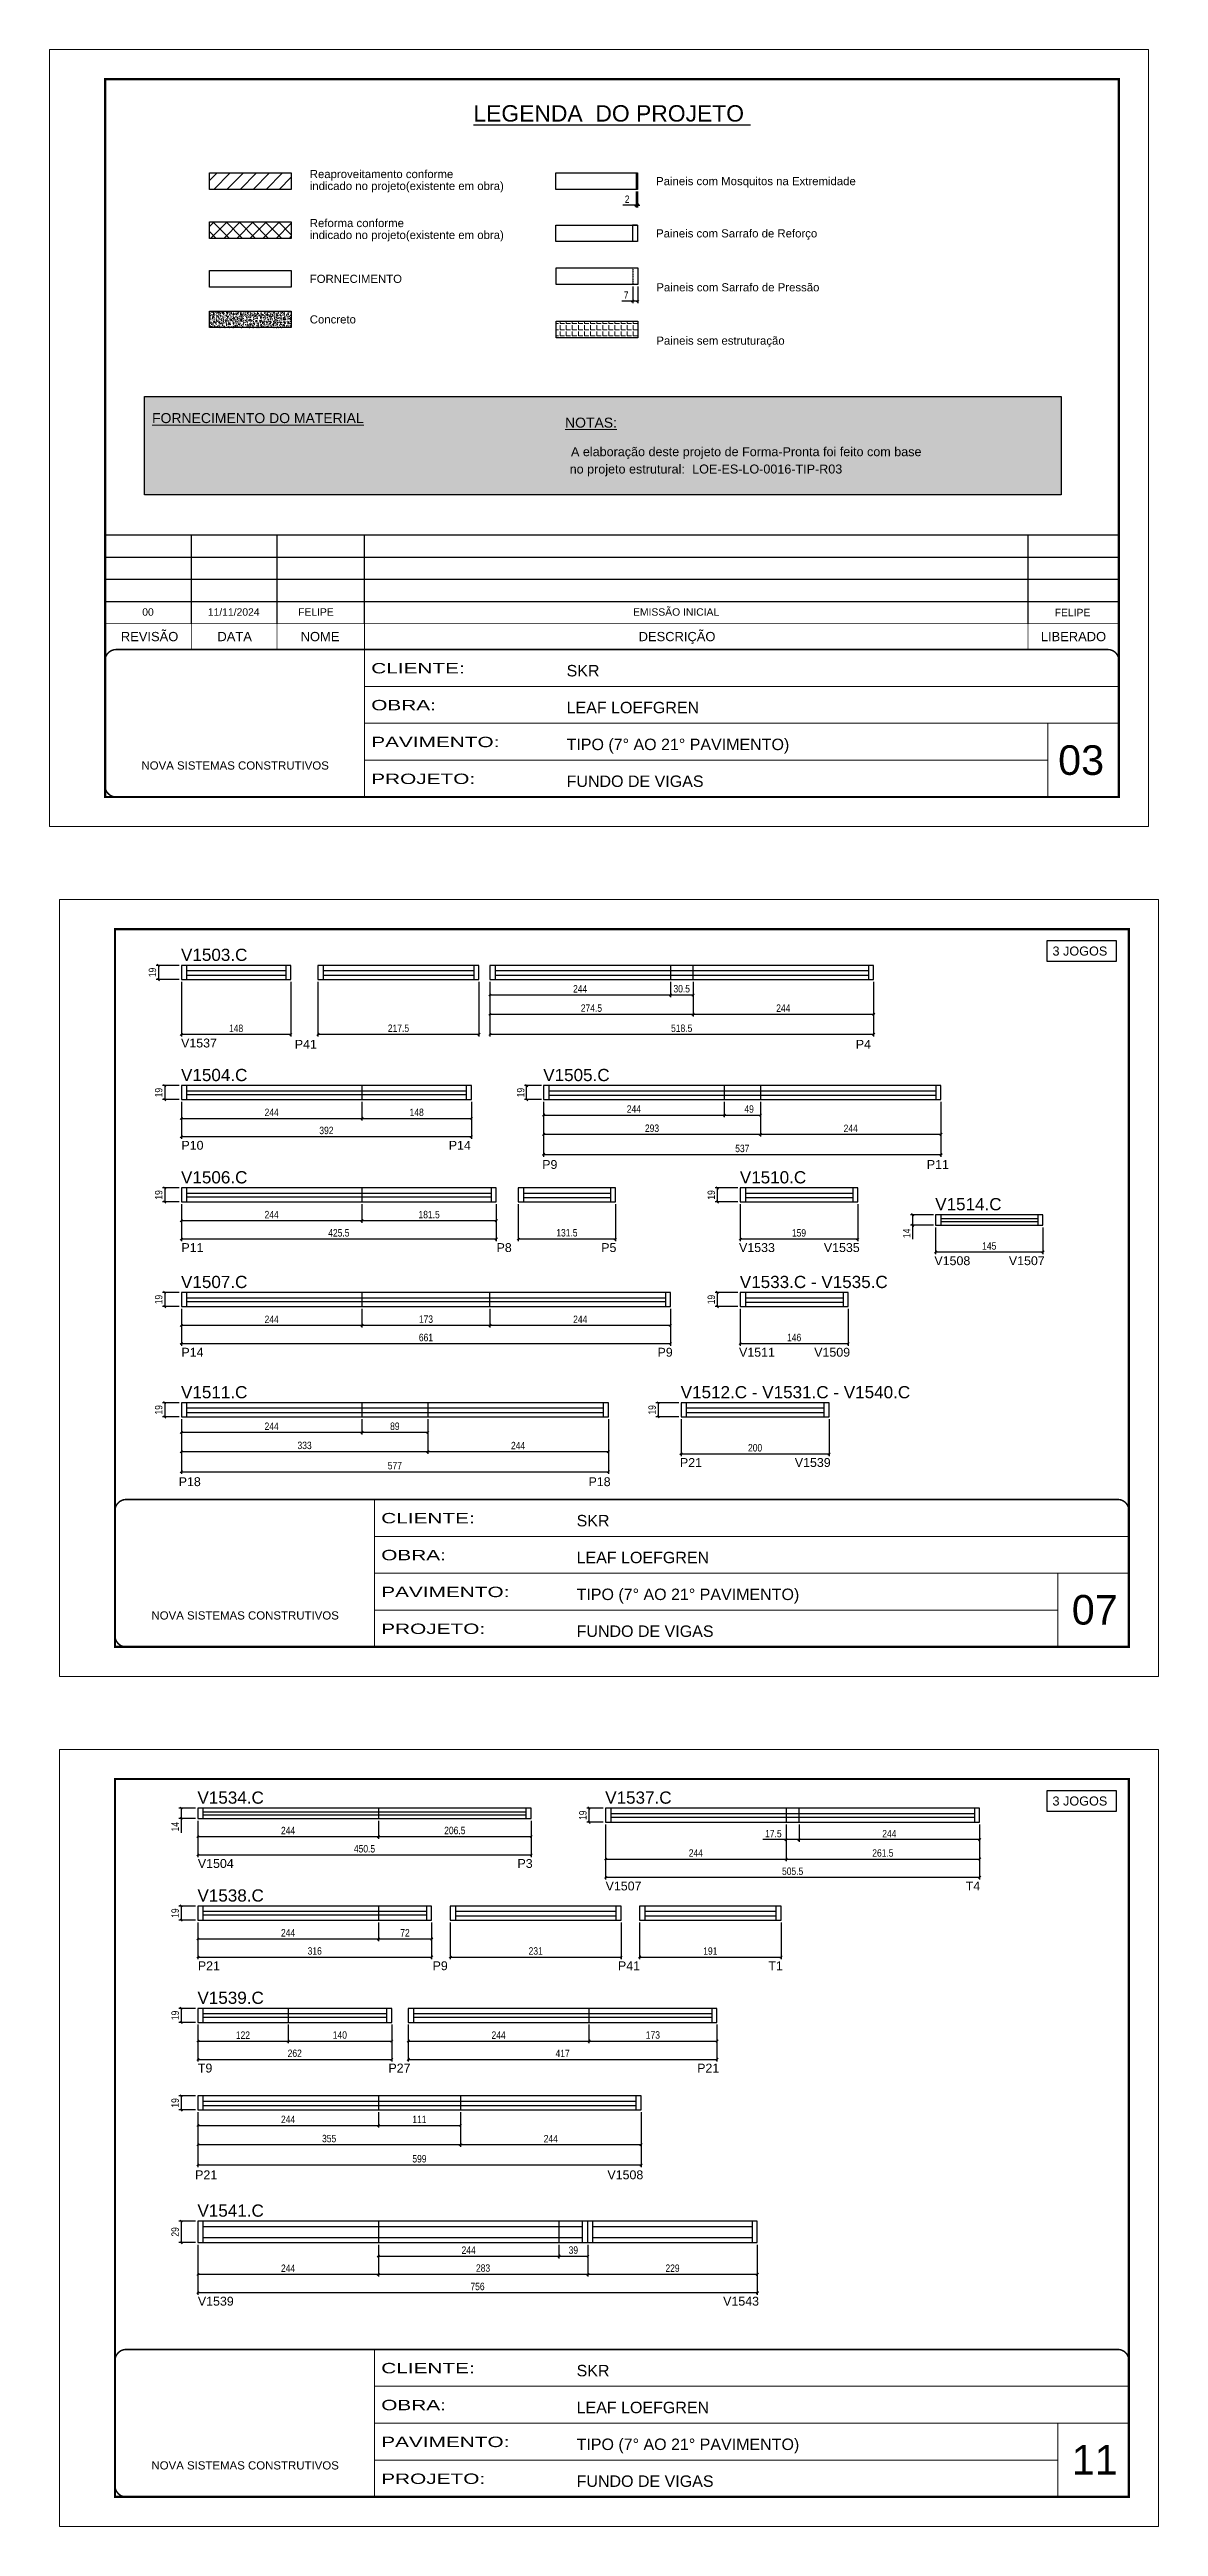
# Model space of a CAD drawing. Extents: x 1959 to 8212, y 239 to 4735.
# Drawn here: x 5129 to 6627, y 1388 to 4735 of the extents above; entities that cross this region are included whole.
import ezdxf
from ezdxf.enums import TextEntityAlignment as Align

# ---------------------------------------------------------------- set-up
doc = ezdxf.new("R2010")
doc.units = 0
for name, pattern in [('CONTINUO', [0]), ('DASHED', [0.75, 0.5, -0.25]), ('HIDDEN', [0.375, 0.25, -0.125])]:
    doc.linetypes.add(name, pattern=pattern)
for name, color, linetype in [('5', 5, 'Continuous'), ('COTA', 241, 'Continuous'), ('NOMENCLATURA', 7, 'Continuous'), ('Painéis', 200, 'Continuous'), ('SARR_2.2x7', 40, 'Continuous'), ('SARR_EDITAR', 141, 'Continuous')]:
    doc.layers.add(name, color=color, linetype=linetype)
for name, color, linetype, lineweight in [('CARIMBO', 255, 'Continuous', 9), ('Folhas', 255, 'Continuous', 9), ('Hachura', 251, 'Continuous', 9), ('REAPROVEITAMENTO', 251, 'Continuous', 9), ('SARRAFO DE PRESSAO', 251, 'DASHED', 9)]:
    doc.layers.add(name, color=color, linetype=linetype, lineweight=lineweight)
doc.layers.add('Demarcação 2', color=7, linetype='Continuous', lineweight=9, true_color=0xe0e0e0)
doc.styles.add('ARIAL', font='arial.ttf')
doc.styles.add('COTA TECNICA', font='techl___.ttf', dxfattribs={"height": 10})
doc.styles.add('COTA TECNICA-50', font='techl___.ttf', dxfattribs={"height": 10})
doc.styles.get("Standard").update_dxf_attribs({"font": 'arial.ttf'})
doc.styles.add('Tecnologia', font='')
doc.styles.get('Tecnologia').set_extended_font_data('Forgotten Futurist')
doc.dimstyles.new('COTA PAINEL-50', dxfattribs={"dimtxt": 10, "dimasz": 3, "dimexe": 3, "dimexo": 3, "dimgap": 3, "dimtad": 1, "dimdec": 1, "dimzin": 12, "dimdsep": 46, "dimtxsty": 'COTA TECNICA-50', "dimblk1": 'OBLIQUE', "dimblk2": 'OBLIQUE', "dimsah": 1, "dimcen": 0.9, "dimclrd": 4, "dimclre": 4, "dimclrt": 240, "dimadec": 1, "dimazin": 3, "dimtfac": 1, "dimtdec": 1, "dimtmove": 0, "dimatfit": 3, "dimfxl": 1, "dimtolj": 1, "dimtzin": 12, "dimarcsym": 0})
doc.dimstyles.new('PAINEL', dxfattribs={"dimtxt": 10, "dimasz": 3, "dimexe": 3, "dimexo": 3, "dimgap": 3, "dimtad": 1, "dimdec": 1, "dimzin": 12, "dimdsep": 46, "dimtxsty": 'COTA TECNICA', "dimblk1": 'OBLIQUE', "dimblk2": 'OBLIQUE', "dimsah": 1, "dimcen": 0.9, "dimclrd": 4, "dimclre": 4, "dimclrt": 240, "dimadec": 1, "dimazin": 3, "dimtfac": 1, "dimtdec": 1, "dimtmove": 0, "dimatfit": 3, "dimfxl": 1, "dimtolj": 1, "dimtzin": 12, "dimarcsym": 0})

msp = doc.modelspace()

# ---------------------------------------------------------------- texts
at = {"color": 0, "linetype": 'Continuous', "ltscale": 5, "style": 'ARIAL'}
msp.add_text('%%ULEGENDA  DO PROJETO ', height=22.1184, dxfattribs=at).set_placement((5888.68, 4637.89), align=Align.CENTER)
at = {"style": 'ARIAL'}
for s, p in [('REVISÃO', (5263.95, 3941.96)), ('DESCRIÇÃO', (5976.73, 3941.96)), ('DATA', (5378.93, 3941.96)), ('NOME', (5494.28, 3941.96)), ('LIBERADO', (6512.41, 3941.96))]:
    msp.add_text(s, height=12.5, dxfattribs=at).set_placement(p, align=Align.MIDDLE_CENTER)
at = {"color": 0, "linetype": 'Continuous', "ltscale": 5, "style": 'ARIAL'}
for p in [(6484.04, 3510.86), (6484.04, 2362.29)]:
    msp.add_text('3 JOGOS', height=12.235, dxfattribs=at).set_placement(p)
at = {"layer": '5', "linetype": 'Continuous'}
for s, rotation, p in [('V1537', 359.99996, (5306.51, 3386.7)), ('P41', 359.99996, (5460.18, 3384.97)), ('P4', 359.99996, (6218.28, 3384.97)), ('P10', 0.00004, (5306.99, 3248.47)), ('P14', 359.99996, (5668.24, 3248.47)), ('P9', 0.00004, (5794.53, 3222.54)), ('P11', 359.99996, (6314.24, 3222.54)), ('P11', 0.00004, (5306.99, 3110.24)), ('P8', 359.99996, (5732.84, 3110.24)), ('P5', 359.99996, (5874.3, 3110.24)), ('V1533', 359.99996, (6060.5, 3110.24)), ('V1535', 359.99996, (6175.1, 3110.24)), ('V1508', 359.99996, (6324.51, 3092.53)), ('V1507', 359.99996, (6425.11, 3092.53)), ('P14', 0.00004, (5306.99, 2968.82)), ('P9', 359.99996, (5950.34, 2968.82)), ('V1511', 359.99996, (6060.5, 2968.82)), ('V1509', 359.99996, (6162.1, 2968.82)), ('P21', 359.99996, (5980.62, 2819.82)), ('V1539', 359.99996, (6135.85, 2819.82)), ('P18', 0.00004, (5303.32, 2793.89)), ('P18', 359.99996, (5857.11, 2793.89)), ('V1504', 0.00004, (5329.2, 2277.97)), ('P3', 359.99996, (5761.1, 2277.97)), ('V1507', 0.00004, (5880.2, 2247.56)), ('T4', 359.99996, (6366.81, 2247.56)), ('P21', 0.00004, (5329.2, 2139.74)), ('P9', 359.99996, (5646.38, 2139.74)), ('P41', 359.99996, (5896.92, 2139.74)), ('T1', 359.99996, (6100.08, 2139.74)), ('T9', 0.00004, (5329.2, 2001.51)), ('P27', 359.99996, (5586.73, 2001.51)), ('P21', 359.99996, (6003.92, 2001.51)), ('P21', 0.00004, (5325.53, 1857.24)), ('V1508', 359.99996, (5882.63, 1857.24)), ('V1539', 0.00004, (5329.2, 1686.47)), ('V1543', 0.00004, (6039.02, 1686.47))]:
    msp.add_text(s, height=12, rotation=rotation, dxfattribs=at).set_placement(p)
at = {"layer": 'CARIMBO', "style": 'ARIAL'}
for s, p in [('indicado no projeto(existente em obra)', (5480.43, 4550.9)), ('Reaproveitamento conforme ', (5480.43, 4566.99)), ('Paineis com Mosquitos na Extremidade', (5948.41, 4557.41)), ('indicado no projeto(existente em obra)', (5480.43, 4484.67)), ('Reforma conforme ', (5480.43, 4500.76)), ('Paineis com Sarrafo de Reforço', (5948.41, 4486.81)), ('FORNECIMENTO', (5480.43, 4425.37)), ('Paineis com Sarrafo de Pressão', (5948.77, 4413.92)), ('Concreto', (5480.43, 4370.57)), ('Paineis sem estruturação', (5948.77, 4341.89))]:
    msp.add_text(s, height=11, dxfattribs=at).set_placement(p, align=Align.MIDDLE_LEFT)
at = {"layer": 'CARIMBO', "color": 5, "style": 'ARIAL'}
for s, height, p in [('%%UFORNECIMENTO DO MATERIAL', 13.5, (5267.29, 4230.43)), ('%%UNOTAS:', 13.5, (5825.36, 4224.31)), ('  A elaboração deste projeto de Forma-Pronta foi feito com base', 12.15, (5824.01, 4185.7)), ('  no projeto estrutural:', 12.15, (5822.19, 4162.22))]:
    msp.add_text(s, height=height, dxfattribs=at).set_placement(p)
at = {"layer": 'CARIMBO', "color": 1, "style": 'ARIAL'}
msp.add_text('LOE-ES-LO-0016-TIP-R03', height=12.15, dxfattribs=at).set_placement((5997.18, 4162.26))
at = {"layer": 'CARIMBO', "style": 'ARIAL'}
for s, height, p in [('00', 10, (5254.03, 3970.14)), ('11/11/2024', 10, (5342.68, 3970.14)), ('FELIPE', 10, (5464.72, 3970.14)), ('EMISSÃO INICIAL', 10, (5917.27, 3970.14)), ('07', 40, (6510.13, 2606.79)), ('11', 40, (6510.13, 1458.21))]:
    msp.add_text(s, height=height, dxfattribs=at).set_placement(p)
at = {"layer": 'CARIMBO', "color": 7, "style": 'ARIAL'}
msp.add_text('03', height=40, dxfattribs=at).set_placement((6491.68, 3755.02))
at = {"layer": 'CARIMBO', "style": 'ARIAL'}
msp.add_attdef('FELIPE', text='', height=10, dxfattribs=at).set_placement((6511.12, 3974.46), align=Align.MIDDLE_CENTER)
at = {"layer": 'NOMENCLATURA', "linetype": 'Continuous'}
for s, p in [('V1503.C', (5306.44, 3503.65)), ('V1504.C', (5306.44, 3341.23)), ('V1505.C', (5795.91, 3341.23)), ('V1506.C', (5306.44, 3203)), ('V1510.C', (6061.58, 3203)), ('V1514.C', (6325.59, 3166.65)), ('V1507.C', (5306.44, 3061.58)), ('V1533.C - V1535.C', (6061.58, 3061.58)), ('V1511.C', (5306.44, 2912.58)), ('V1512.C - V1531.C - V1540.C', (5981.7, 2912.58)), ('V1534.C', (5328.65, 2364.76)), ('V1537.C', (5879.65, 2364.76)), ('V1538.C', (5328.65, 2232.5)), ('V1539.C', (5328.65, 2094.27)), ('V1541.C', (5328.65, 1806.66))]:
    msp.add_text(s, height=16.5, dxfattribs=at).set_placement(p)

# ---------------------------------------------------------------- blocks, each defined once
blk = doc.blocks.new('9999999999')
at = {"color": 30, "linetype": 'CONTINUO'}
for p, q in [((98564.6, 34230.2), (98564.6, 34429.4)), ((98564.6, 34379.6), (99584, 34379.6)), ((98564.6, 34329.8), (99488, 34329.8)), ((99584, 34329.8), (99488, 34329.8)), ((99488, 34329.8), (99488, 34230.2)), ((98564.6, 34280), (99488, 34280))]:
    blk.add_line(p, q, dxfattribs=at)
at = {"color": 30, "linetype": 'CONTINUO', "const_width": 2}
blk.add_lwpolyline([(99584, 34230.2), (99584, 34414.4, 0.414214), (99569, 34429.4), (98229, 34429.4, 0.414214), (98214, 34414.4), (98214, 34245.2, 0.414214), (98229, 34230.2), (99584, 34230.2)], format="xyb", dxfattribs=at)
at = {"layer": 'Folhas'}
blk.add_lwpolyline([(98139, 34190.2), (99624, 34190.2), (99624, 35240.2), (98139, 35240.2)], close=True, dxfattribs=at)
at = {"layer": 'Folhas', "color": 30, "const_width": 3}
blk.add_lwpolyline([(98214, 34230.2), (99584, 34230.2), (99584, 35200.2), (98214, 35200.2)], close=True, dxfattribs=at)
at = {"color": 7, "linetype": 'Continuous', "ltscale": 5, "style": 'ARIAL'}
for s, height, p in [('SKR', 15.48, (98837.7, 34393.1)), ('LEAF LOEFGREN', 15.483, (98837.7, 34343.3)), ('TIPO (7° AO 21° PAVIMENTO)', 15.483, (98837.7, 34293.5)), ('NOVA SISTEMAS CONSTRUTIVOS', 11.059, (98263.2, 34267.2)), ('FUNDO DE VIGAS', 15.483, (98837.7, 34243.7))]:
    blk.add_text(s, height=height, dxfattribs=at).set_placement(p)
at = {"layer": 'Folhas', "color": 7, "style": 'Tecnologia', "width": 1.5}
for s, p in [('CLIENTE:', (98573.7, 34397.2)), ('OBRA:', (98573.7, 34347.3)), ('PAVIMENTO:', (98573.7, 34297.5)), ('PROJETO:', (98573.7, 34247.7))]:
    blk.add_text(s, height=14, dxfattribs=at).set_placement(p)
blk = doc.blocks.new('_Oblique')
at = {"color": 0, "linetype": 'ByBlock', "lineweight": -2}
blk.add_line((-0.5, -0.5), (0.5, 0.5), dxfattribs=at)
blk = doc.blocks.new('*D5')
at = {"layer": 'COTA', "color": 4, "lineweight": -2, "transparency": 16777216}
for p, q in [((5921.4, 4524.9), (5903.3, 4524.9)), ((5921.4, 4543.3), (5921.4, 4521.9)), ((5923.4, 4524.9), (5921.4, 4524.9)), ((5923.4, 4543.3), (5923.4, 4521.9)), ((5923.4, 4524.9), (5926.4, 4524.9))]:
    blk.add_line(p, q, dxfattribs=at)
at = {"layer": 'Defpoints', "color": 0, "transparency": 16777216}
for p in [(5921.4, 4546.3), (5921.4, 4524.9), (5923.4, 4546.3)]:
    blk.add_point(p, dxfattribs=at)
at = {"layer": 'COTA', "color": 4, "lineweight": -2, "transparency": 16777216, "xscale": 3, "yscale": 3, "zscale": 3}
blk.add_blockref('_Oblique', (5921.4, 4524.9), dxfattribs=at)
at = {"layer": 'COTA', "color": 4, "lineweight": -2, "transparency": 16777216, "xscale": 3, "yscale": 3, "zscale": 3, "rotation": 180}
blk.add_blockref('_Oblique', (5923.4, 4524.9), dxfattribs=at)
at = {"layer": 'COTA', "color": 240, "transparency": 16777216, "insert": (5909.3, 4532.9), "char_height": 10, "attachment_point": 5, "style": 'COTA TECNICA'}
blk.add_mtext('\\A1;2', dxfattribs=at)
blk = doc.blocks.new('*D6')
at = {"layer": 'COTA', "color": 4, "lineweight": -2, "transparency": 16777216}
for p, q in [((5916.8, 4395.4), (5902, 4395.4)), ((5916.8, 4414.9), (5916.8, 4392.4)), ((5923.8, 4395.4), (5916.8, 4395.4)), ((5923.8, 4414.9), (5923.8, 4392.4))]:
    blk.add_line(p, q, dxfattribs=at)
at = {"layer": 'Defpoints', "color": 0, "transparency": 16777216}
for p in [(5916.8, 4417.9), (5916.8, 4395.4), (5923.8, 4417.9)]:
    blk.add_point(p, dxfattribs=at)
at = {"layer": 'COTA', "color": 4, "lineweight": -2, "transparency": 16777216, "xscale": 3, "yscale": 3, "zscale": 3, "rotation": 180}
blk.add_blockref('_Oblique', (5916.8, 4395.4), dxfattribs=at)
at = {"layer": 'COTA', "color": 4, "lineweight": -2, "transparency": 16777216, "xscale": 3, "yscale": 3, "zscale": 3}
blk.add_blockref('_Oblique', (5923.8, 4395.4), dxfattribs=at)
at = {"layer": 'COTA', "color": 240, "transparency": 16777216, "insert": (5907.9, 4403.4), "char_height": 10, "attachment_point": 5, "style": 'COTA TECNICA'}
blk.add_mtext('\\A1;7', dxfattribs=at)
blk = doc.blocks.new('*D389')
at = {"layer": 'COTA', "color": 4, "linetype": 'ByBlock', "lineweight": -2, "transparency": 16777216}
for p, q in [((5306.9, 3475.6), (5306.9, 3401.5)), ((5454.9, 3475.6), (5454.9, 3401.5)), ((5306.9, 3404.5), (5454.9, 3404.5))]:
    blk.add_line(p, q, dxfattribs=at)
at = {"layer": 'Defpoints', "color": 0, "linetype": 'ByBlock', "transparency": 16777216}
for p in [(5306.9, 3478.6), (5454.9, 3478.6), (5454.9, 3404.5)]:
    blk.add_point(p, dxfattribs=at)
at = {"layer": 'COTA', "color": 4, "linetype": 'ByBlock', "lineweight": -2, "transparency": 16777216, "xscale": 3, "yscale": 3, "zscale": 3, "rotation": 180}
blk.add_blockref('_Oblique', (5306.9, 3404.5), dxfattribs=at)
at = {"layer": 'COTA', "color": 4, "linetype": 'ByBlock', "lineweight": -2, "transparency": 16777216, "xscale": 3, "yscale": 3, "zscale": 3}
blk.add_blockref('_Oblique', (5454.9, 3404.5), dxfattribs=at)
at = {"layer": 'COTA', "color": 240, "linetype": 'ByBlock', "transparency": 16777216, "insert": (5380.9, 3412.5), "char_height": 10, "attachment_point": 5, "style": 'COTA TECNICA-50'}
blk.add_mtext('\\A1;148', dxfattribs=at)
blk = doc.blocks.new('*D390')
at = {"layer": 'COTA', "color": 4, "lineweight": -2, "transparency": 16777216}
for p, q in [((5303.9, 3497.6), (5272.9, 3497.6)), ((5275.9, 3497.6), (5275.9, 3478.6)), ((5303.9, 3478.6), (5272.9, 3478.6))]:
    blk.add_line(p, q, dxfattribs=at)
at = {"layer": 'Defpoints', "color": 0, "transparency": 16777216}
for p in [(5306.9, 3497.6), (5275.9, 3478.6), (5306.9, 3478.6)]:
    blk.add_point(p, dxfattribs=at)
at = {"layer": 'COTA', "color": 4, "lineweight": -2, "transparency": 16777216, "xscale": 3, "yscale": 3, "zscale": 3}
for p, rotation in [((5275.9, 3497.6), 90), ((5275.9, 3478.6), 270)]:
    blk.add_blockref('_Oblique', p, dxfattribs=dict(at, rotation=rotation))
at = {"layer": 'COTA', "color": 240, "transparency": 16777216, "insert": (5267.8, 3488.1), "char_height": 10, "attachment_point": 5, "rotation": 90, "style": 'COTA TECNICA'}
blk.add_mtext('\\A1;19', dxfattribs=at)
blk = doc.blocks.new('*D391')
at = {"layer": 'COTA', "color": 4, "linetype": 'ByBlock', "lineweight": -2, "transparency": 16777216}
for p, q in [((5491.5, 3475.6), (5491.5, 3401.5)), ((5709, 3475.6), (5709, 3401.5)), ((5491.5, 3404.5), (5709, 3404.5))]:
    blk.add_line(p, q, dxfattribs=at)
at = {"layer": 'Defpoints', "color": 0, "linetype": 'ByBlock', "transparency": 16777216}
for p in [(5491.5, 3478.6), (5709, 3478.6), (5709, 3404.5)]:
    blk.add_point(p, dxfattribs=at)
at = {"layer": 'COTA', "color": 4, "linetype": 'ByBlock', "lineweight": -2, "transparency": 16777216, "xscale": 3, "yscale": 3, "zscale": 3, "rotation": 180}
blk.add_blockref('_Oblique', (5491.5, 3404.5), dxfattribs=at)
at = {"layer": 'COTA', "color": 4, "linetype": 'ByBlock', "lineweight": -2, "transparency": 16777216, "xscale": 3, "yscale": 3, "zscale": 3}
blk.add_blockref('_Oblique', (5709, 3404.5), dxfattribs=at)
at = {"layer": 'COTA', "color": 240, "linetype": 'ByBlock', "transparency": 16777216, "insert": (5600.3, 3412.6), "char_height": 10, "attachment_point": 5, "style": 'COTA TECNICA-50'}
blk.add_mtext('\\A1;217.5', dxfattribs=at)
blk = doc.blocks.new('*D393')
at = {"layer": 'COTA', "color": 4, "linetype": 'ByBlock', "lineweight": -2, "transparency": 16777216}
for p, q in [((5723.8, 3475.6), (5723.8, 3401.5)), ((6242.3, 3475.6), (6242.3, 3401.5)), ((5723.8, 3404.5), (6242.3, 3404.5))]:
    blk.add_line(p, q, dxfattribs=at)
at = {"layer": 'Defpoints', "color": 0, "linetype": 'ByBlock', "transparency": 16777216}
for p in [(5723.8, 3478.6), (6242.3, 3478.6), (6242.3, 3404.5)]:
    blk.add_point(p, dxfattribs=at)
at = {"layer": 'COTA', "color": 4, "linetype": 'ByBlock', "lineweight": -2, "transparency": 16777216, "xscale": 3, "yscale": 3, "zscale": 3, "rotation": 180}
blk.add_blockref('_Oblique', (5723.8, 3404.5), dxfattribs=at)
at = {"layer": 'COTA', "color": 4, "linetype": 'ByBlock', "lineweight": -2, "transparency": 16777216, "xscale": 3, "yscale": 3, "zscale": 3}
blk.add_blockref('_Oblique', (6242.3, 3404.5), dxfattribs=at)
at = {"layer": 'COTA', "color": 240, "linetype": 'ByBlock', "transparency": 16777216, "insert": (5983, 3412.6), "char_height": 10, "attachment_point": 5, "style": 'COTA TECNICA-50'}
blk.add_mtext('\\A1;518.5', dxfattribs=at)
blk = doc.blocks.new('*D394')
at = {"layer": 'COTA', "color": 4, "lineweight": -2, "transparency": 16777216}
for p, q in [((5723.8, 3475.6), (5723.8, 3428.7)), ((5998.3, 3475.6), (5998.3, 3428.7)), ((5723.8, 3431.7), (5998.3, 3431.7))]:
    blk.add_line(p, q, dxfattribs=at)
at = {"layer": 'Defpoints', "color": 0, "transparency": 16777216}
for p in [(5723.8, 3478.6), (5998.3, 3478.6), (5998.3, 3431.7)]:
    blk.add_point(p, dxfattribs=at)
at = {"layer": 'COTA', "color": 4, "lineweight": -2, "transparency": 16777216, "xscale": 3, "yscale": 3, "zscale": 3, "rotation": 180}
blk.add_blockref('_Oblique', (5723.8, 3431.7), dxfattribs=at)
at = {"layer": 'COTA', "color": 4, "lineweight": -2, "transparency": 16777216, "xscale": 3, "yscale": 3, "zscale": 3}
blk.add_blockref('_Oblique', (5998.3, 3431.7), dxfattribs=at)
at = {"layer": 'COTA', "color": 240, "transparency": 16777216, "insert": (5861, 3439.8), "char_height": 10, "attachment_point": 5, "style": 'COTA TECNICA'}
blk.add_mtext('\\A1;274.5', dxfattribs=at)
blk = doc.blocks.new('*D395')
at = {"layer": 'COTA', "color": 4, "lineweight": -2, "transparency": 16777216}
for p, q in [((5998.3, 3475.6), (5998.3, 3428.7)), ((6242.3, 3475.6), (6242.3, 3428.7)), ((5998.3, 3431.7), (6242.3, 3431.7))]:
    blk.add_line(p, q, dxfattribs=at)
at = {"layer": 'Defpoints', "color": 0, "transparency": 16777216}
for p in [(5998.3, 3478.6), (6242.3, 3478.6), (6242.3, 3431.7)]:
    blk.add_point(p, dxfattribs=at)
at = {"layer": 'COTA', "color": 4, "lineweight": -2, "transparency": 16777216, "xscale": 3, "yscale": 3, "zscale": 3, "rotation": 180}
blk.add_blockref('_Oblique', (5998.3, 3431.7), dxfattribs=at)
at = {"layer": 'COTA', "color": 4, "lineweight": -2, "transparency": 16777216, "xscale": 3, "yscale": 3, "zscale": 3}
blk.add_blockref('_Oblique', (6242.3, 3431.7), dxfattribs=at)
at = {"layer": 'COTA', "color": 240, "transparency": 16777216, "insert": (6120.3, 3439.8), "char_height": 10, "attachment_point": 5, "style": 'COTA TECNICA'}
blk.add_mtext('\\A1;244', dxfattribs=at)
blk = doc.blocks.new('*D396')
at = {"layer": 'COTA', "color": 4, "lineweight": -2, "transparency": 16777216}
for p, q in [((5723.8, 3475.6), (5723.8, 3454.8)), ((5723.8, 3457.8), (5967.8, 3457.8)), ((5967.8, 3475.6), (5967.8, 3454.8))]:
    blk.add_line(p, q, dxfattribs=at)
at = {"layer": 'Defpoints', "color": 0, "transparency": 16777216}
for p in [(5723.8, 3478.6), (5967.8, 3478.6), (5967.8, 3457.8)]:
    blk.add_point(p, dxfattribs=at)
at = {"layer": 'COTA', "color": 4, "lineweight": -2, "transparency": 16777216, "xscale": 3, "yscale": 3, "zscale": 3, "rotation": 180}
blk.add_blockref('_Oblique', (5723.8, 3457.8), dxfattribs=at)
at = {"layer": 'COTA', "color": 4, "lineweight": -2, "transparency": 16777216, "xscale": 3, "yscale": 3, "zscale": 3}
blk.add_blockref('_Oblique', (5967.8, 3457.8), dxfattribs=at)
at = {"layer": 'COTA', "color": 240, "transparency": 16777216, "insert": (5845.8, 3465.9), "char_height": 10, "attachment_point": 5, "style": 'COTA TECNICA'}
blk.add_mtext('\\A1;244', dxfattribs=at)
blk = doc.blocks.new('*D397')
at = {"layer": 'COTA', "color": 4, "lineweight": -2, "transparency": 16777216}
for p, q in [((5967.8, 3475.6), (5967.8, 3454.8)), ((5967.8, 3457.8), (5998.3, 3457.8)), ((5998.3, 3475.6), (5998.3, 3454.8))]:
    blk.add_line(p, q, dxfattribs=at)
at = {"layer": 'Defpoints', "color": 0, "transparency": 16777216}
for p in [(5967.8, 3478.6), (5998.3, 3478.6), (5998.3, 3457.8)]:
    blk.add_point(p, dxfattribs=at)
at = {"layer": 'COTA', "color": 4, "lineweight": -2, "transparency": 16777216, "xscale": 3, "yscale": 3, "zscale": 3, "rotation": 180}
blk.add_blockref('_Oblique', (5967.8, 3457.8), dxfattribs=at)
at = {"layer": 'COTA', "color": 4, "lineweight": -2, "transparency": 16777216, "xscale": 3, "yscale": 3, "zscale": 3}
blk.add_blockref('_Oblique', (5998.3, 3457.8), dxfattribs=at)
at = {"layer": 'COTA', "color": 240, "transparency": 16777216, "insert": (5983, 3466), "char_height": 10, "attachment_point": 5, "style": 'COTA TECNICA'}
blk.add_mtext('\\A1;30.5', dxfattribs=at)
blk = doc.blocks.new('*D398')
at = {"layer": 'COTA', "color": 4, "linetype": 'ByBlock', "lineweight": -2, "transparency": 16777216}
for p, q in [((5306.9, 3313.2), (5306.9, 3263.2)), ((5698.9, 3313.2), (5698.9, 3263.2)), ((5306.9, 3266.2), (5698.9, 3266.2))]:
    blk.add_line(p, q, dxfattribs=at)
at = {"layer": 'Defpoints', "color": 0, "linetype": 'ByBlock', "transparency": 16777216}
for p in [(5306.9, 3316.2), (5698.9, 3316.2), (5698.9, 3266.2)]:
    blk.add_point(p, dxfattribs=at)
at = {"layer": 'COTA', "color": 4, "linetype": 'ByBlock', "lineweight": -2, "transparency": 16777216, "xscale": 3, "yscale": 3, "zscale": 3, "rotation": 180}
blk.add_blockref('_Oblique', (5306.9, 3266.2), dxfattribs=at)
at = {"layer": 'COTA', "color": 4, "linetype": 'ByBlock', "lineweight": -2, "transparency": 16777216, "xscale": 3, "yscale": 3, "zscale": 3}
blk.add_blockref('_Oblique', (5698.9, 3266.2), dxfattribs=at)
at = {"layer": 'COTA', "color": 240, "linetype": 'ByBlock', "transparency": 16777216, "insert": (5502.9, 3274.5), "char_height": 10, "attachment_point": 5, "style": 'COTA TECNICA-50'}
blk.add_mtext('\\A1;392', dxfattribs=at)
blk = doc.blocks.new('*D399')
at = {"layer": 'COTA', "color": 4, "lineweight": -2, "transparency": 16777216}
for p, q in [((5303.9, 3335.2), (5281.4, 3335.2)), ((5303.9, 3316.2), (5281.4, 3316.2)), ((5284.4, 3335.2), (5284.4, 3316.2))]:
    blk.add_line(p, q, dxfattribs=at)
at = {"layer": 'Defpoints', "color": 0, "transparency": 16777216}
for p in [(5284.4, 3316.2), (5306.9, 3335.2), (5306.9, 3316.2)]:
    blk.add_point(p, dxfattribs=at)
at = {"layer": 'COTA', "color": 4, "lineweight": -2, "transparency": 16777216, "xscale": 3, "yscale": 3, "zscale": 3}
for p, rotation in [((5284.4, 3335.2), 90), ((5284.4, 3316.2), 270)]:
    blk.add_blockref('_Oblique', p, dxfattribs=dict(at, rotation=rotation))
at = {"layer": 'COTA', "color": 240, "transparency": 16777216, "insert": (5276.3, 3325.7), "char_height": 10, "attachment_point": 5, "rotation": 90, "style": 'COTA TECNICA'}
blk.add_mtext('\\A1;19', dxfattribs=at)
blk = doc.blocks.new('*D400')
at = {"layer": 'COTA', "color": 4, "lineweight": -2, "transparency": 16777216}
for p, q in [((5306.9, 3313.2), (5306.9, 3287.9)), ((5306.9, 3290.9), (5550.9, 3290.9)), ((5550.9, 3313.2), (5550.9, 3287.9))]:
    blk.add_line(p, q, dxfattribs=at)
at = {"layer": 'Defpoints', "color": 0, "transparency": 16777216}
for p in [(5306.9, 3316.2), (5550.9, 3316.2), (5550.9, 3290.9)]:
    blk.add_point(p, dxfattribs=at)
at = {"layer": 'COTA', "color": 4, "lineweight": -2, "transparency": 16777216, "xscale": 3, "yscale": 3, "zscale": 3, "rotation": 180}
blk.add_blockref('_Oblique', (5306.9, 3290.9), dxfattribs=at)
at = {"layer": 'COTA', "color": 4, "lineweight": -2, "transparency": 16777216, "xscale": 3, "yscale": 3, "zscale": 3}
blk.add_blockref('_Oblique', (5550.9, 3290.9), dxfattribs=at)
at = {"layer": 'COTA', "color": 240, "transparency": 16777216, "insert": (5428.9, 3299), "char_height": 10, "attachment_point": 5, "style": 'COTA TECNICA'}
blk.add_mtext('\\A1;244', dxfattribs=at)
blk = doc.blocks.new('*D401')
at = {"layer": 'COTA', "color": 4, "lineweight": -2, "transparency": 16777216}
for p, q in [((5550.9, 3313.2), (5550.9, 3287.9)), ((5550.9, 3290.9), (5698.9, 3290.9)), ((5698.9, 3313.2), (5698.9, 3287.9))]:
    blk.add_line(p, q, dxfattribs=at)
at = {"layer": 'Defpoints', "color": 0, "transparency": 16777216}
for p in [(5550.9, 3316.2), (5698.9, 3316.2), (5698.9, 3290.9)]:
    blk.add_point(p, dxfattribs=at)
at = {"layer": 'COTA', "color": 4, "lineweight": -2, "transparency": 16777216, "xscale": 3, "yscale": 3, "zscale": 3, "rotation": 180}
blk.add_blockref('_Oblique', (5550.9, 3290.9), dxfattribs=at)
at = {"layer": 'COTA', "color": 4, "lineweight": -2, "transparency": 16777216, "xscale": 3, "yscale": 3, "zscale": 3}
blk.add_blockref('_Oblique', (5698.9, 3290.9), dxfattribs=at)
at = {"layer": 'COTA', "color": 240, "transparency": 16777216, "insert": (5624.9, 3299), "char_height": 10, "attachment_point": 5, "style": 'COTA TECNICA'}
blk.add_mtext('\\A1;148', dxfattribs=at)
blk = doc.blocks.new('*D404')
at = {"layer": 'COTA', "color": 4, "linetype": 'ByBlock', "lineweight": -2, "transparency": 16777216}
for p, q in [((5796.4, 3313.2), (5796.4, 3239)), ((6333.4, 3313.2), (6333.4, 3239)), ((5796.4, 3242), (6333.4, 3242))]:
    blk.add_line(p, q, dxfattribs=at)
at = {"layer": 'Defpoints', "color": 0, "linetype": 'ByBlock', "transparency": 16777216}
for p in [(5796.4, 3316.2), (6333.4, 3316.2), (6333.4, 3242)]:
    blk.add_point(p, dxfattribs=at)
at = {"layer": 'COTA', "color": 4, "linetype": 'ByBlock', "lineweight": -2, "transparency": 16777216, "xscale": 3, "yscale": 3, "zscale": 3, "rotation": 180}
blk.add_blockref('_Oblique', (5796.4, 3242), dxfattribs=at)
at = {"layer": 'COTA', "color": 4, "linetype": 'ByBlock', "lineweight": -2, "transparency": 16777216, "xscale": 3, "yscale": 3, "zscale": 3}
blk.add_blockref('_Oblique', (6333.4, 3242), dxfattribs=at)
at = {"layer": 'COTA', "color": 240, "linetype": 'ByBlock', "transparency": 16777216, "insert": (6064.9, 3250.2), "char_height": 10, "attachment_point": 5, "style": 'COTA TECNICA-50'}
blk.add_mtext('\\A1;537', dxfattribs=at)
blk = doc.blocks.new('*D405')
at = {"layer": 'COTA', "color": 4, "lineweight": -2, "transparency": 16777216}
for p, q in [((5796.4, 3313.2), (5796.4, 3266.3)), ((6089.4, 3313.2), (6089.4, 3266.3)), ((5796.4, 3269.3), (6089.4, 3269.3))]:
    blk.add_line(p, q, dxfattribs=at)
at = {"layer": 'Defpoints', "color": 0, "transparency": 16777216}
for p in [(5796.4, 3316.2), (6089.4, 3316.2), (6089.4, 3269.3)]:
    blk.add_point(p, dxfattribs=at)
at = {"layer": 'COTA', "color": 4, "lineweight": -2, "transparency": 16777216, "xscale": 3, "yscale": 3, "zscale": 3, "rotation": 180}
blk.add_blockref('_Oblique', (5796.4, 3269.3), dxfattribs=at)
at = {"layer": 'COTA', "color": 4, "lineweight": -2, "transparency": 16777216, "xscale": 3, "yscale": 3, "zscale": 3}
blk.add_blockref('_Oblique', (6089.4, 3269.3), dxfattribs=at)
at = {"layer": 'COTA', "color": 240, "transparency": 16777216, "insert": (5942.9, 3277.5), "char_height": 10, "attachment_point": 5, "style": 'COTA TECNICA'}
blk.add_mtext('\\A1;293', dxfattribs=at)
blk = doc.blocks.new('*D406')
at = {"layer": 'COTA', "color": 4, "lineweight": -2, "transparency": 16777216}
for p, q in [((6089.4, 3313.2), (6089.4, 3266.3)), ((6333.4, 3313.2), (6333.4, 3266.3)), ((6089.4, 3269.3), (6333.4, 3269.3))]:
    blk.add_line(p, q, dxfattribs=at)
at = {"layer": 'Defpoints', "color": 0, "transparency": 16777216}
for p in [(6089.4, 3316.2), (6333.4, 3316.2), (6333.4, 3269.3)]:
    blk.add_point(p, dxfattribs=at)
at = {"layer": 'COTA', "color": 4, "lineweight": -2, "transparency": 16777216, "xscale": 3, "yscale": 3, "zscale": 3, "rotation": 180}
blk.add_blockref('_Oblique', (6089.4, 3269.3), dxfattribs=at)
at = {"layer": 'COTA', "color": 4, "lineweight": -2, "transparency": 16777216, "xscale": 3, "yscale": 3, "zscale": 3}
blk.add_blockref('_Oblique', (6333.4, 3269.3), dxfattribs=at)
at = {"layer": 'COTA', "color": 240, "transparency": 16777216, "insert": (6211.4, 3277.4), "char_height": 10, "attachment_point": 5, "style": 'COTA TECNICA'}
blk.add_mtext('\\A1;244', dxfattribs=at)
blk = doc.blocks.new('*D402')
at = {"layer": 'COTA', "color": 4, "lineweight": -2, "transparency": 16777216}
for p, q in [((5796.4, 3313.2), (5796.4, 3292.4)), ((5796.4, 3295.4), (6040.4, 3295.4)), ((6040.4, 3313.2), (6040.4, 3292.4))]:
    blk.add_line(p, q, dxfattribs=at)
at = {"layer": 'Defpoints', "color": 0, "transparency": 16777216}
for p in [(5796.4, 3316.2), (6040.4, 3316.2), (6040.4, 3295.4)]:
    blk.add_point(p, dxfattribs=at)
at = {"layer": 'COTA', "color": 4, "lineweight": -2, "transparency": 16777216, "xscale": 3, "yscale": 3, "zscale": 3, "rotation": 180}
blk.add_blockref('_Oblique', (5796.4, 3295.4), dxfattribs=at)
at = {"layer": 'COTA', "color": 4, "lineweight": -2, "transparency": 16777216, "xscale": 3, "yscale": 3, "zscale": 3}
blk.add_blockref('_Oblique', (6040.4, 3295.4), dxfattribs=at)
at = {"layer": 'COTA', "color": 240, "transparency": 16777216, "insert": (5918.4, 3303.5), "char_height": 10, "attachment_point": 5, "style": 'COTA TECNICA'}
blk.add_mtext('\\A1;244', dxfattribs=at)
blk = doc.blocks.new('*D403')
at = {"layer": 'COTA', "color": 4, "lineweight": -2, "transparency": 16777216}
for p, q in [((6040.4, 3313.2), (6040.4, 3292.4)), ((6040.4, 3295.4), (6089.4, 3295.4)), ((6089.4, 3313.2), (6089.4, 3292.4))]:
    blk.add_line(p, q, dxfattribs=at)
at = {"layer": 'Defpoints', "color": 0, "transparency": 16777216}
for p in [(6040.4, 3316.2), (6089.4, 3316.2), (6089.4, 3295.4)]:
    blk.add_point(p, dxfattribs=at)
at = {"layer": 'COTA', "color": 4, "lineweight": -2, "transparency": 16777216, "xscale": 3, "yscale": 3, "zscale": 3, "rotation": 180}
blk.add_blockref('_Oblique', (6040.4, 3295.4), dxfattribs=at)
at = {"layer": 'COTA', "color": 4, "lineweight": -2, "transparency": 16777216, "xscale": 3, "yscale": 3, "zscale": 3}
blk.add_blockref('_Oblique', (6089.4, 3295.4), dxfattribs=at)
at = {"layer": 'COTA', "color": 240, "transparency": 16777216, "insert": (6074.1, 3303.5), "char_height": 10, "attachment_point": 5, "style": 'COTA TECNICA'}
blk.add_mtext('\\A1;49', dxfattribs=at)
blk = doc.blocks.new('*D407')
at = {"layer": 'COTA', "color": 4, "lineweight": -2, "transparency": 16777216}
for p, q in [((5793.4, 3335.2), (5770.5, 3335.2)), ((5793.4, 3316.2), (5770.5, 3316.2)), ((5773.5, 3316.2), (5773.5, 3335.2))]:
    blk.add_line(p, q, dxfattribs=at)
at = {"layer": 'Defpoints', "color": 0, "transparency": 16777216}
for p in [(5773.5, 3335.2), (5796.4, 3335.2), (5796.4, 3316.2)]:
    blk.add_point(p, dxfattribs=at)
at = {"layer": 'COTA', "color": 4, "lineweight": -2, "transparency": 16777216, "xscale": 3, "yscale": 3, "zscale": 3}
for p, rotation in [((5773.5, 3335.2), 90), ((5773.5, 3316.2), 270)]:
    blk.add_blockref('_Oblique', p, dxfattribs=dict(at, rotation=rotation))
at = {"layer": 'COTA', "color": 240, "transparency": 16777216, "insert": (5765.5, 3325.7), "char_height": 10, "attachment_point": 5, "rotation": 90, "style": 'COTA TECNICA'}
blk.add_mtext('\\A1;19', dxfattribs=at)
blk = doc.blocks.new('*D408')
at = {"layer": 'COTA', "color": 4, "linetype": 'ByBlock', "lineweight": -2, "transparency": 16777216}
for p, q in [((5306.9, 3174.9), (5306.9, 3125)), ((5732.4, 3174.9), (5732.4, 3125)), ((5306.9, 3128), (5732.4, 3128))]:
    blk.add_line(p, q, dxfattribs=at)
at = {"layer": 'Defpoints', "color": 0, "linetype": 'ByBlock', "transparency": 16777216}
for p in [(5306.9, 3177.9), (5732.4, 3177.9), (5732.4, 3128)]:
    blk.add_point(p, dxfattribs=at)
at = {"layer": 'COTA', "color": 4, "linetype": 'ByBlock', "lineweight": -2, "transparency": 16777216, "xscale": 3, "yscale": 3, "zscale": 3, "rotation": 180}
blk.add_blockref('_Oblique', (5306.9, 3128), dxfattribs=at)
at = {"layer": 'COTA', "color": 4, "linetype": 'ByBlock', "lineweight": -2, "transparency": 16777216, "xscale": 3, "yscale": 3, "zscale": 3}
blk.add_blockref('_Oblique', (5732.4, 3128), dxfattribs=at)
at = {"layer": 'COTA', "color": 240, "linetype": 'ByBlock', "transparency": 16777216, "insert": (5519.7, 3136.1), "char_height": 10, "attachment_point": 5, "style": 'COTA TECNICA-50'}
blk.add_mtext('\\A1;425.5', dxfattribs=at)
blk = doc.blocks.new('*D409')
at = {"layer": 'COTA', "color": 4, "lineweight": -2, "transparency": 16777216}
for p, q in [((5303.9, 3196.9), (5281.4, 3196.9)), ((5284.4, 3196.9), (5284.4, 3177.9)), ((5303.9, 3177.9), (5281.4, 3177.9))]:
    blk.add_line(p, q, dxfattribs=at)
at = {"layer": 'Defpoints', "color": 0, "transparency": 16777216}
for p in [(5306.9, 3196.9), (5284.4, 3177.9), (5306.9, 3177.9)]:
    blk.add_point(p, dxfattribs=at)
at = {"layer": 'COTA', "color": 4, "lineweight": -2, "transparency": 16777216, "xscale": 3, "yscale": 3, "zscale": 3}
for p, rotation in [((5284.4, 3196.9), 90), ((5284.4, 3177.9), 270)]:
    blk.add_blockref('_Oblique', p, dxfattribs=dict(at, rotation=rotation))
at = {"layer": 'COTA', "color": 240, "transparency": 16777216, "insert": (5276.3, 3187.4), "char_height": 10, "attachment_point": 5, "rotation": 90, "style": 'COTA TECNICA'}
blk.add_mtext('\\A1;19', dxfattribs=at)
blk = doc.blocks.new('*D410')
at = {"layer": 'COTA', "color": 4, "lineweight": -2, "transparency": 16777216}
for p, q in [((5306.9, 3174.9), (5306.9, 3149.7)), ((5306.9, 3152.7), (5550.9, 3152.7)), ((5550.9, 3174.9), (5550.9, 3149.7))]:
    blk.add_line(p, q, dxfattribs=at)
at = {"layer": 'Defpoints', "color": 0, "transparency": 16777216}
for p in [(5306.9, 3177.9), (5550.9, 3177.9), (5550.9, 3152.7)]:
    blk.add_point(p, dxfattribs=at)
at = {"layer": 'COTA', "color": 4, "lineweight": -2, "transparency": 16777216, "xscale": 3, "yscale": 3, "zscale": 3, "rotation": 180}
blk.add_blockref('_Oblique', (5306.9, 3152.7), dxfattribs=at)
at = {"layer": 'COTA', "color": 4, "lineweight": -2, "transparency": 16777216, "xscale": 3, "yscale": 3, "zscale": 3}
blk.add_blockref('_Oblique', (5550.9, 3152.7), dxfattribs=at)
at = {"layer": 'COTA', "color": 240, "transparency": 16777216, "insert": (5428.9, 3160.8), "char_height": 10, "attachment_point": 5, "style": 'COTA TECNICA'}
blk.add_mtext('\\A1;244', dxfattribs=at)
blk = doc.blocks.new('*D411')
at = {"layer": 'COTA', "color": 4, "lineweight": -2, "transparency": 16777216}
for p, q in [((5550.9, 3174.9), (5550.9, 3149.7)), ((5550.9, 3152.7), (5732.4, 3152.7)), ((5732.4, 3174.9), (5732.4, 3149.7))]:
    blk.add_line(p, q, dxfattribs=at)
at = {"layer": 'Defpoints', "color": 0, "transparency": 16777216}
for p in [(5550.9, 3177.9), (5732.4, 3177.9), (5732.4, 3152.7)]:
    blk.add_point(p, dxfattribs=at)
at = {"layer": 'COTA', "color": 4, "lineweight": -2, "transparency": 16777216, "xscale": 3, "yscale": 3, "zscale": 3, "rotation": 180}
blk.add_blockref('_Oblique', (5550.9, 3152.7), dxfattribs=at)
at = {"layer": 'COTA', "color": 4, "lineweight": -2, "transparency": 16777216, "xscale": 3, "yscale": 3, "zscale": 3}
blk.add_blockref('_Oblique', (5732.4, 3152.7), dxfattribs=at)
at = {"layer": 'COTA', "color": 240, "transparency": 16777216, "insert": (5641.7, 3160.8), "char_height": 10, "attachment_point": 5, "style": 'COTA TECNICA'}
blk.add_mtext('\\A1;181.5', dxfattribs=at)
blk = doc.blocks.new('*D412')
at = {"layer": 'COTA', "color": 4, "linetype": 'ByBlock', "lineweight": -2, "transparency": 16777216}
for p, q in [((5762.1, 3174.9), (5762.1, 3125)), ((5893.6, 3174.9), (5893.6, 3125)), ((5762.1, 3128), (5893.6, 3128))]:
    blk.add_line(p, q, dxfattribs=at)
at = {"layer": 'Defpoints', "color": 0, "linetype": 'ByBlock', "transparency": 16777216}
for p in [(5762.1, 3177.9), (5893.6, 3177.9), (5893.6, 3128)]:
    blk.add_point(p, dxfattribs=at)
at = {"layer": 'COTA', "color": 4, "linetype": 'ByBlock', "lineweight": -2, "transparency": 16777216, "xscale": 3, "yscale": 3, "zscale": 3, "rotation": 180}
blk.add_blockref('_Oblique', (5762.1, 3128), dxfattribs=at)
at = {"layer": 'COTA', "color": 4, "linetype": 'ByBlock', "lineweight": -2, "transparency": 16777216, "xscale": 3, "yscale": 3, "zscale": 3}
blk.add_blockref('_Oblique', (5893.6, 3128), dxfattribs=at)
at = {"layer": 'COTA', "color": 240, "linetype": 'ByBlock', "transparency": 16777216, "insert": (5827.9, 3136.2), "char_height": 10, "attachment_point": 5, "style": 'COTA TECNICA-50'}
blk.add_mtext('\\A1;131.5', dxfattribs=at)
blk = doc.blocks.new('*D413')
at = {"layer": 'COTA', "color": 4, "linetype": 'ByBlock', "lineweight": -2, "transparency": 16777216}
for p, q in [((5306.9, 3033.5), (5306.9, 2983.6)), ((5967.9, 3033.5), (5967.9, 2983.6)), ((5306.9, 2986.6), (5967.9, 2986.6))]:
    blk.add_line(p, q, dxfattribs=at)
at = {"layer": 'Defpoints', "color": 0, "linetype": 'ByBlock', "transparency": 16777216}
for p in [(5306.9, 3036.5), (5967.9, 3036.5), (5967.9, 2986.6)]:
    blk.add_point(p, dxfattribs=at)
at = {"layer": 'COTA', "color": 4, "linetype": 'ByBlock', "lineweight": -2, "transparency": 16777216, "xscale": 3, "yscale": 3, "zscale": 3, "rotation": 180}
blk.add_blockref('_Oblique', (5306.9, 2986.6), dxfattribs=at)
at = {"layer": 'COTA', "color": 4, "linetype": 'ByBlock', "lineweight": -2, "transparency": 16777216, "xscale": 3, "yscale": 3, "zscale": 3}
blk.add_blockref('_Oblique', (5967.9, 2986.6), dxfattribs=at)
at = {"layer": 'COTA', "color": 240, "linetype": 'ByBlock', "transparency": 16777216, "insert": (5637.4, 2994.7), "char_height": 10, "attachment_point": 5, "style": 'COTA TECNICA-50'}
blk.add_mtext('\\A1;661', dxfattribs=at)
blk = doc.blocks.new('*D414')
at = {"layer": 'COTA', "color": 4, "lineweight": -2, "transparency": 16777216}
for p, q in [((5303.9, 3055.5), (5281.4, 3055.5)), ((5284.4, 3055.5), (5284.4, 3036.5)), ((5303.9, 3036.5), (5281.4, 3036.5))]:
    blk.add_line(p, q, dxfattribs=at)
at = {"layer": 'Defpoints', "color": 0, "transparency": 16777216}
for p in [(5306.9, 3055.5), (5284.4, 3036.5), (5306.9, 3036.5)]:
    blk.add_point(p, dxfattribs=at)
at = {"layer": 'COTA', "color": 4, "lineweight": -2, "transparency": 16777216, "xscale": 3, "yscale": 3, "zscale": 3}
for p, rotation in [((5284.4, 3055.5), 90), ((5284.4, 3036.5), 270)]:
    blk.add_blockref('_Oblique', p, dxfattribs=dict(at, rotation=rotation))
at = {"layer": 'COTA', "color": 240, "transparency": 16777216, "insert": (5276.3, 3046), "char_height": 10, "attachment_point": 5, "rotation": 90, "style": 'COTA TECNICA'}
blk.add_mtext('\\A1;19', dxfattribs=at)
blk = doc.blocks.new('*D415')
at = {"layer": 'COTA', "color": 4, "lineweight": -2, "transparency": 16777216}
for p, q in [((5306.9, 3033.5), (5306.9, 3008.3)), ((5550.9, 3033.5), (5550.9, 3008.3)), ((5306.9, 3011.3), (5550.9, 3011.3))]:
    blk.add_line(p, q, dxfattribs=at)
at = {"layer": 'Defpoints', "color": 0, "transparency": 16777216}
for p in [(5306.9, 3036.5), (5550.9, 3036.5), (5550.9, 3011.3)]:
    blk.add_point(p, dxfattribs=at)
at = {"layer": 'COTA', "color": 4, "lineweight": -2, "transparency": 16777216, "xscale": 3, "yscale": 3, "zscale": 3, "rotation": 180}
blk.add_blockref('_Oblique', (5306.9, 3011.3), dxfattribs=at)
at = {"layer": 'COTA', "color": 4, "lineweight": -2, "transparency": 16777216, "xscale": 3, "yscale": 3, "zscale": 3}
blk.add_blockref('_Oblique', (5550.9, 3011.3), dxfattribs=at)
at = {"layer": 'COTA', "color": 240, "transparency": 16777216, "insert": (5428.9, 3019.3), "char_height": 10, "attachment_point": 5, "style": 'COTA TECNICA'}
blk.add_mtext('\\A1;244', dxfattribs=at)
blk = doc.blocks.new('*D416')
at = {"layer": 'COTA', "color": 4, "lineweight": -2, "transparency": 16777216}
for p, q in [((5550.9, 3033.5), (5550.9, 3008.3)), ((5723.9, 3033.5), (5723.9, 3008.3)), ((5550.9, 3011.3), (5723.9, 3011.3))]:
    blk.add_line(p, q, dxfattribs=at)
at = {"layer": 'Defpoints', "color": 0, "transparency": 16777216}
for p in [(5550.9, 3036.5), (5723.9, 3036.5), (5723.9, 3011.3)]:
    blk.add_point(p, dxfattribs=at)
at = {"layer": 'COTA', "color": 4, "lineweight": -2, "transparency": 16777216, "xscale": 3, "yscale": 3, "zscale": 3, "rotation": 180}
blk.add_blockref('_Oblique', (5550.9, 3011.3), dxfattribs=at)
at = {"layer": 'COTA', "color": 4, "lineweight": -2, "transparency": 16777216, "xscale": 3, "yscale": 3, "zscale": 3}
blk.add_blockref('_Oblique', (5723.9, 3011.3), dxfattribs=at)
at = {"layer": 'COTA', "color": 240, "transparency": 16777216, "insert": (5637.4, 3019.5), "char_height": 10, "attachment_point": 5, "style": 'COTA TECNICA'}
blk.add_mtext('\\A1;173', dxfattribs=at)
blk = doc.blocks.new('*D417')
at = {"layer": 'COTA', "color": 4, "lineweight": -2, "transparency": 16777216}
for p, q in [((5723.9, 3033.5), (5723.9, 3008.3)), ((5967.9, 3033.5), (5967.9, 3008.3)), ((5723.9, 3011.3), (5967.9, 3011.3))]:
    blk.add_line(p, q, dxfattribs=at)
at = {"layer": 'Defpoints', "color": 0, "transparency": 16777216}
for p in [(5723.9, 3036.5), (5967.9, 3036.5), (5967.9, 3011.3)]:
    blk.add_point(p, dxfattribs=at)
at = {"layer": 'COTA', "color": 4, "lineweight": -2, "transparency": 16777216, "xscale": 3, "yscale": 3, "zscale": 3, "rotation": 180}
blk.add_blockref('_Oblique', (5723.9, 3011.3), dxfattribs=at)
at = {"layer": 'COTA', "color": 4, "lineweight": -2, "transparency": 16777216, "xscale": 3, "yscale": 3, "zscale": 3}
blk.add_blockref('_Oblique', (5967.9, 3011.3), dxfattribs=at)
at = {"layer": 'COTA', "color": 240, "transparency": 16777216, "insert": (5845.9, 3019.3), "char_height": 10, "attachment_point": 5, "style": 'COTA TECNICA'}
blk.add_mtext('\\A1;244', dxfattribs=at)
blk = doc.blocks.new('*D453')
at = {"layer": 'COTA', "color": 4, "linetype": 'ByBlock', "lineweight": -2, "transparency": 16777216}
for p, q in [((6062, 3174.9), (6062, 3125)), ((6221, 3174.9), (6221, 3125)), ((6062, 3128), (6221, 3128))]:
    blk.add_line(p, q, dxfattribs=at)
at = {"layer": 'Defpoints', "color": 0, "linetype": 'ByBlock', "transparency": 16777216}
for p in [(6062, 3177.9), (6221, 3177.9), (6221, 3128)]:
    blk.add_point(p, dxfattribs=at)
at = {"layer": 'COTA', "color": 4, "linetype": 'ByBlock', "lineweight": -2, "transparency": 16777216, "xscale": 3, "yscale": 3, "zscale": 3, "rotation": 180}
blk.add_blockref('_Oblique', (6062, 3128), dxfattribs=at)
at = {"layer": 'COTA', "color": 4, "linetype": 'ByBlock', "lineweight": -2, "transparency": 16777216, "xscale": 3, "yscale": 3, "zscale": 3}
blk.add_blockref('_Oblique', (6221, 3128), dxfattribs=at)
at = {"layer": 'COTA', "color": 240, "linetype": 'ByBlock', "transparency": 16777216, "insert": (6141.5, 3136.1), "char_height": 10, "attachment_point": 5, "style": 'COTA TECNICA-50'}
blk.add_mtext('\\A1;159', dxfattribs=at)
blk = doc.blocks.new('*D454')
at = {"layer": 'COTA', "color": 4, "lineweight": -2, "transparency": 16777216}
for p, q in [((6059, 3196.9), (6028.1, 3196.9)), ((6031.1, 3196.9), (6031.1, 3177.9)), ((6059, 3177.9), (6028.1, 3177.9))]:
    blk.add_line(p, q, dxfattribs=at)
at = {"layer": 'Defpoints', "color": 0, "transparency": 16777216}
for p in [(6062, 3196.9), (6031.1, 3177.9), (6062, 3177.9)]:
    blk.add_point(p, dxfattribs=at)
at = {"layer": 'COTA', "color": 4, "lineweight": -2, "transparency": 16777216, "xscale": 3, "yscale": 3, "zscale": 3}
for p, rotation in [((6031.1, 3196.9), 90), ((6031.1, 3177.9), 270)]:
    blk.add_blockref('_Oblique', p, dxfattribs=dict(at, rotation=rotation))
at = {"layer": 'COTA', "color": 240, "transparency": 16777216, "insert": (6023, 3187.4), "char_height": 10, "attachment_point": 5, "rotation": 90, "style": 'COTA TECNICA'}
blk.add_mtext('\\A1;19', dxfattribs=at)
blk = doc.blocks.new('*D455')
at = {"layer": 'COTA', "color": 4, "linetype": 'ByBlock', "lineweight": -2, "transparency": 16777216}
for p, q in [((6062, 3033.5), (6062, 2983.6)), ((6208, 3033.5), (6208, 2983.6)), ((6062, 2986.6), (6208, 2986.6))]:
    blk.add_line(p, q, dxfattribs=at)
at = {"layer": 'Defpoints', "color": 0, "linetype": 'ByBlock', "transparency": 16777216}
for p in [(6062, 3036.5), (6208, 3036.5), (6208, 2986.6)]:
    blk.add_point(p, dxfattribs=at)
at = {"layer": 'COTA', "color": 4, "linetype": 'ByBlock', "lineweight": -2, "transparency": 16777216, "xscale": 3, "yscale": 3, "zscale": 3, "rotation": 180}
blk.add_blockref('_Oblique', (6062, 2986.6), dxfattribs=at)
at = {"layer": 'COTA', "color": 4, "linetype": 'ByBlock', "lineweight": -2, "transparency": 16777216, "xscale": 3, "yscale": 3, "zscale": 3}
blk.add_blockref('_Oblique', (6208, 2986.6), dxfattribs=at)
at = {"layer": 'COTA', "color": 240, "linetype": 'ByBlock', "transparency": 16777216, "insert": (6135, 2994.7), "char_height": 10, "attachment_point": 5, "style": 'COTA TECNICA-50'}
blk.add_mtext('\\A1;146', dxfattribs=at)
blk = doc.blocks.new('*D456')
at = {"layer": 'COTA', "color": 4, "lineweight": -2, "transparency": 16777216}
for p, q in [((6059, 3055.5), (6028.1, 3055.5)), ((6031.1, 3055.5), (6031.1, 3036.5)), ((6059, 3036.5), (6028.1, 3036.5))]:
    blk.add_line(p, q, dxfattribs=at)
at = {"layer": 'Defpoints', "color": 0, "transparency": 16777216}
for p in [(6062, 3055.5), (6031.1, 3036.5), (6062, 3036.5)]:
    blk.add_point(p, dxfattribs=at)
at = {"layer": 'COTA', "color": 4, "lineweight": -2, "transparency": 16777216, "xscale": 3, "yscale": 3, "zscale": 3}
for p, rotation in [((6031.1, 3055.5), 90), ((6031.1, 3036.5), 270)]:
    blk.add_blockref('_Oblique', p, dxfattribs=dict(at, rotation=rotation))
at = {"layer": 'COTA', "color": 240, "transparency": 16777216, "insert": (6023, 3046), "char_height": 10, "attachment_point": 5, "rotation": 90, "style": 'COTA TECNICA'}
blk.add_mtext('\\A1;19', dxfattribs=at)
blk = doc.blocks.new('*D459')
at = {"layer": 'COTA', "color": 4, "linetype": 'ByBlock', "lineweight": -2, "transparency": 16777216}
for p, q in [((5306.9, 2884.5), (5306.9, 2810.4)), ((5883.9, 2884.5), (5883.9, 2810.4)), ((5306.9, 2813.4), (5883.9, 2813.4))]:
    blk.add_line(p, q, dxfattribs=at)
at = {"layer": 'Defpoints', "color": 0, "linetype": 'ByBlock', "transparency": 16777216}
for p in [(5306.9, 2887.5), (5883.9, 2887.5), (5883.9, 2813.4)]:
    blk.add_point(p, dxfattribs=at)
at = {"layer": 'COTA', "color": 4, "linetype": 'ByBlock', "lineweight": -2, "transparency": 16777216, "xscale": 3, "yscale": 3, "zscale": 3, "rotation": 180}
blk.add_blockref('_Oblique', (5306.9, 2813.4), dxfattribs=at)
at = {"layer": 'COTA', "color": 4, "linetype": 'ByBlock', "lineweight": -2, "transparency": 16777216, "xscale": 3, "yscale": 3, "zscale": 3}
blk.add_blockref('_Oblique', (5883.9, 2813.4), dxfattribs=at)
at = {"layer": 'COTA', "color": 240, "linetype": 'ByBlock', "transparency": 16777216, "insert": (5595.4, 2821.5), "char_height": 10, "attachment_point": 5, "style": 'COTA TECNICA-50'}
blk.add_mtext('\\A1;577', dxfattribs=at)
blk = doc.blocks.new('*D460')
at = {"layer": 'COTA', "color": 4, "lineweight": -2, "transparency": 16777216}
for p, q in [((5306.9, 2884.5), (5306.9, 2837.6)), ((5639.9, 2884.5), (5639.9, 2837.6)), ((5306.9, 2840.6), (5639.9, 2840.6))]:
    blk.add_line(p, q, dxfattribs=at)
at = {"layer": 'Defpoints', "color": 0, "transparency": 16777216}
for p in [(5306.9, 2887.5), (5639.9, 2887.5), (5639.9, 2840.6)]:
    blk.add_point(p, dxfattribs=at)
at = {"layer": 'COTA', "color": 4, "lineweight": -2, "transparency": 16777216, "xscale": 3, "yscale": 3, "zscale": 3, "rotation": 180}
blk.add_blockref('_Oblique', (5306.9, 2840.6), dxfattribs=at)
at = {"layer": 'COTA', "color": 4, "lineweight": -2, "transparency": 16777216, "xscale": 3, "yscale": 3, "zscale": 3}
blk.add_blockref('_Oblique', (5639.9, 2840.6), dxfattribs=at)
at = {"layer": 'COTA', "color": 240, "transparency": 16777216, "insert": (5473.4, 2848.9), "char_height": 10, "attachment_point": 5, "style": 'COTA TECNICA'}
blk.add_mtext('\\A1;333', dxfattribs=at)
blk = doc.blocks.new('*D461')
at = {"layer": 'COTA', "color": 4, "lineweight": -2, "transparency": 16777216}
for p, q in [((5639.9, 2884.5), (5639.9, 2837.6)), ((5883.9, 2884.5), (5883.9, 2837.6)), ((5639.9, 2840.6), (5883.9, 2840.6))]:
    blk.add_line(p, q, dxfattribs=at)
at = {"layer": 'Defpoints', "color": 0, "transparency": 16777216}
for p in [(5639.9, 2887.5), (5883.9, 2887.5), (5883.9, 2840.6)]:
    blk.add_point(p, dxfattribs=at)
at = {"layer": 'COTA', "color": 4, "lineweight": -2, "transparency": 16777216, "xscale": 3, "yscale": 3, "zscale": 3, "rotation": 180}
blk.add_blockref('_Oblique', (5639.9, 2840.6), dxfattribs=at)
at = {"layer": 'COTA', "color": 4, "lineweight": -2, "transparency": 16777216, "xscale": 3, "yscale": 3, "zscale": 3}
blk.add_blockref('_Oblique', (5883.9, 2840.6), dxfattribs=at)
at = {"layer": 'COTA', "color": 240, "transparency": 16777216, "insert": (5761.9, 2848.7), "char_height": 10, "attachment_point": 5, "style": 'COTA TECNICA'}
blk.add_mtext('\\A1;244', dxfattribs=at)
blk = doc.blocks.new('*D462')
at = {"layer": 'COTA', "color": 4, "lineweight": -2, "transparency": 16777216}
for p, q in [((5306.9, 2884.5), (5306.9, 2863.7)), ((5550.9, 2884.5), (5550.9, 2863.7)), ((5306.9, 2866.7), (5550.9, 2866.7))]:
    blk.add_line(p, q, dxfattribs=at)
at = {"layer": 'Defpoints', "color": 0, "transparency": 16777216}
for p in [(5306.9, 2887.5), (5550.9, 2887.5), (5550.9, 2866.7)]:
    blk.add_point(p, dxfattribs=at)
at = {"layer": 'COTA', "color": 4, "lineweight": -2, "transparency": 16777216, "xscale": 3, "yscale": 3, "zscale": 3, "rotation": 180}
blk.add_blockref('_Oblique', (5306.9, 2866.7), dxfattribs=at)
at = {"layer": 'COTA', "color": 4, "lineweight": -2, "transparency": 16777216, "xscale": 3, "yscale": 3, "zscale": 3}
blk.add_blockref('_Oblique', (5550.9, 2866.7), dxfattribs=at)
at = {"layer": 'COTA', "color": 240, "transparency": 16777216, "insert": (5428.9, 2874.8), "char_height": 10, "attachment_point": 5, "style": 'COTA TECNICA'}
blk.add_mtext('\\A1;244', dxfattribs=at)
blk = doc.blocks.new('*D458')
at = {"layer": 'COTA', "color": 4, "lineweight": -2, "transparency": 16777216}
for p, q in [((5550.9, 2884.5), (5550.9, 2863.7)), ((5639.9, 2884.5), (5639.9, 2863.7)), ((5550.9, 2866.7), (5639.9, 2866.7))]:
    blk.add_line(p, q, dxfattribs=at)
at = {"layer": 'Defpoints', "color": 0, "transparency": 16777216}
for p in [(5550.9, 2887.5), (5639.9, 2887.5), (5639.9, 2866.7)]:
    blk.add_point(p, dxfattribs=at)
at = {"layer": 'COTA', "color": 4, "lineweight": -2, "transparency": 16777216, "xscale": 3, "yscale": 3, "zscale": 3, "rotation": 180}
blk.add_blockref('_Oblique', (5550.9, 2866.7), dxfattribs=at)
at = {"layer": 'COTA', "color": 4, "lineweight": -2, "transparency": 16777216, "xscale": 3, "yscale": 3, "zscale": 3}
blk.add_blockref('_Oblique', (5639.9, 2866.7), dxfattribs=at)
at = {"layer": 'COTA', "color": 240, "transparency": 16777216, "insert": (5595.4, 2874.8), "char_height": 10, "attachment_point": 5, "style": 'COTA TECNICA'}
blk.add_mtext('\\A1;89', dxfattribs=at)
blk = doc.blocks.new('*D463')
at = {"layer": 'COTA', "color": 4, "lineweight": -2, "transparency": 16777216}
for p, q in [((5303.9, 2906.5), (5281.4, 2906.5)), ((5303.9, 2887.5), (5281.4, 2887.5)), ((5284.4, 2906.5), (5284.4, 2887.5))]:
    blk.add_line(p, q, dxfattribs=at)
at = {"layer": 'Defpoints', "color": 0, "transparency": 16777216}
for p in [(5284.4, 2887.5), (5306.9, 2906.5), (5306.9, 2887.5)]:
    blk.add_point(p, dxfattribs=at)
at = {"layer": 'COTA', "color": 4, "lineweight": -2, "transparency": 16777216, "xscale": 3, "yscale": 3, "zscale": 3}
for p, rotation in [((5284.4, 2906.5), 90), ((5284.4, 2887.5), 270)]:
    blk.add_blockref('_Oblique', p, dxfattribs=dict(at, rotation=rotation))
at = {"layer": 'COTA', "color": 240, "transparency": 16777216, "insert": (5276.3, 2897), "char_height": 10, "attachment_point": 5, "rotation": 90, "style": 'COTA TECNICA'}
blk.add_mtext('\\A1;19', dxfattribs=at)
blk = doc.blocks.new('*D464')
at = {"layer": 'COTA', "color": 4, "linetype": 'ByBlock', "lineweight": -2, "transparency": 16777216}
for p, q in [((5982.2, 2884.5), (5982.2, 2834.6)), ((6182.2, 2884.5), (6182.2, 2834.6)), ((5982.2, 2837.6), (6182.2, 2837.6))]:
    blk.add_line(p, q, dxfattribs=at)
at = {"layer": 'Defpoints', "color": 0, "linetype": 'ByBlock', "transparency": 16777216}
for p in [(5982.2, 2887.5), (6182.2, 2887.5), (6182.2, 2837.6)]:
    blk.add_point(p, dxfattribs=at)
at = {"layer": 'COTA', "color": 4, "linetype": 'ByBlock', "lineweight": -2, "transparency": 16777216, "xscale": 3, "yscale": 3, "zscale": 3, "rotation": 180}
blk.add_blockref('_Oblique', (5982.2, 2837.6), dxfattribs=at)
at = {"layer": 'COTA', "color": 4, "linetype": 'ByBlock', "lineweight": -2, "transparency": 16777216, "xscale": 3, "yscale": 3, "zscale": 3}
blk.add_blockref('_Oblique', (6182.2, 2837.6), dxfattribs=at)
at = {"layer": 'COTA', "color": 240, "linetype": 'ByBlock', "transparency": 16777216, "insert": (6082.2, 2845.7), "char_height": 10, "attachment_point": 5, "style": 'COTA TECNICA-50'}
blk.add_mtext('\\A1;200', dxfattribs=at)
blk = doc.blocks.new('*D465')
at = {"layer": 'COTA', "color": 4, "lineweight": -2, "transparency": 16777216}
for p, q in [((5979.2, 2906.5), (5948.2, 2906.5)), ((5979.2, 2887.5), (5948.2, 2887.5)), ((5951.2, 2906.5), (5951.2, 2887.5))]:
    blk.add_line(p, q, dxfattribs=at)
at = {"layer": 'Defpoints', "color": 0, "transparency": 16777216}
for p in [(5951.2, 2887.5), (5982.2, 2906.5), (5982.2, 2887.5)]:
    blk.add_point(p, dxfattribs=at)
at = {"layer": 'COTA', "color": 4, "lineweight": -2, "transparency": 16777216, "xscale": 3, "yscale": 3, "zscale": 3}
for p, rotation in [((5951.2, 2906.5), 90), ((5951.2, 2887.5), 270)]:
    blk.add_blockref('_Oblique', p, dxfattribs=dict(at, rotation=rotation))
at = {"layer": 'COTA', "color": 240, "transparency": 16777216, "insert": (5943.1, 2897), "char_height": 10, "attachment_point": 5, "rotation": 90, "style": 'COTA TECNICA'}
blk.add_mtext('\\A1;19', dxfattribs=at)
blk = doc.blocks.new('*D604')
at = {"layer": 'COTA', "color": 4, "linetype": 'ByBlock', "lineweight": -2, "transparency": 16777216}
for p, q in [((5329.1, 2341.7), (5329.1, 2292.7)), ((5779.6, 2341.7), (5779.6, 2292.7)), ((5329.1, 2295.7), (5779.6, 2295.7))]:
    blk.add_line(p, q, dxfattribs=at)
at = {"layer": 'Defpoints', "color": 0, "linetype": 'ByBlock', "transparency": 16777216}
for p in [(5329.1, 2344.7), (5779.6, 2344.7), (5779.6, 2295.7)]:
    blk.add_point(p, dxfattribs=at)
at = {"layer": 'COTA', "color": 4, "linetype": 'ByBlock', "lineweight": -2, "transparency": 16777216, "xscale": 3, "yscale": 3, "zscale": 3, "rotation": 180}
blk.add_blockref('_Oblique', (5329.1, 2295.7), dxfattribs=at)
at = {"layer": 'COTA', "color": 4, "linetype": 'ByBlock', "lineweight": -2, "transparency": 16777216, "xscale": 3, "yscale": 3, "zscale": 3}
blk.add_blockref('_Oblique', (5779.6, 2295.7), dxfattribs=at)
at = {"layer": 'COTA', "color": 240, "linetype": 'ByBlock', "transparency": 16777216, "insert": (5554.4, 2303.8), "char_height": 10, "attachment_point": 5, "style": 'COTA TECNICA-50'}
blk.add_mtext('\\A1;450.5', dxfattribs=at)
blk = doc.blocks.new('*D605')
at = {"layer": 'COTA', "color": 4, "lineweight": -2, "transparency": 16777216}
for p, q in [((5326.1, 2358.7), (5303.6, 2358.7)), ((5326.1, 2344.7), (5303.6, 2344.7)), ((5306.6, 2358.7), (5306.6, 2344.7)), ((5306.6, 2344.7), (5306.6, 2325.6))]:
    blk.add_line(p, q, dxfattribs=at)
at = {"layer": 'Defpoints', "color": 0, "transparency": 16777216}
for p in [(5306.6, 2344.7), (5329.1, 2358.7), (5329.1, 2344.7)]:
    blk.add_point(p, dxfattribs=at)
at = {"layer": 'COTA', "color": 4, "lineweight": -2, "transparency": 16777216, "xscale": 3, "yscale": 3, "zscale": 3}
for p, rotation in [((5306.6, 2358.7), 90), ((5306.6, 2344.7), 270)]:
    blk.add_blockref('_Oblique', p, dxfattribs=dict(at, rotation=rotation))
at = {"layer": 'COTA', "color": 240, "transparency": 16777216, "insert": (5298.5, 2333.6), "char_height": 10, "attachment_point": 5, "rotation": 90, "style": 'COTA TECNICA'}
blk.add_mtext('\\A1;14', dxfattribs=at)
blk = doc.blocks.new('*D606')
at = {"layer": 'COTA', "color": 4, "lineweight": -2, "transparency": 16777216}
for p, q in [((5329.1, 2341.7), (5329.1, 2317.4)), ((5329.1, 2320.4), (5573.1, 2320.4)), ((5573.1, 2341.7), (5573.1, 2317.4))]:
    blk.add_line(p, q, dxfattribs=at)
at = {"layer": 'Defpoints', "color": 0, "transparency": 16777216}
for p in [(5329.1, 2344.7), (5573.1, 2344.7), (5573.1, 2320.4)]:
    blk.add_point(p, dxfattribs=at)
at = {"layer": 'COTA', "color": 4, "lineweight": -2, "transparency": 16777216, "xscale": 3, "yscale": 3, "zscale": 3, "rotation": 180}
blk.add_blockref('_Oblique', (5329.1, 2320.4), dxfattribs=at)
at = {"layer": 'COTA', "color": 4, "lineweight": -2, "transparency": 16777216, "xscale": 3, "yscale": 3, "zscale": 3}
blk.add_blockref('_Oblique', (5573.1, 2320.4), dxfattribs=at)
at = {"layer": 'COTA', "color": 240, "transparency": 16777216, "insert": (5451.1, 2328.5), "char_height": 10, "attachment_point": 5, "style": 'COTA TECNICA'}
blk.add_mtext('\\A1;244', dxfattribs=at)
blk = doc.blocks.new('*D607')
at = {"layer": 'COTA', "color": 4, "lineweight": -2, "transparency": 16777216}
for p, q in [((5573.1, 2341.7), (5573.1, 2317.4)), ((5573.1, 2320.4), (5779.6, 2320.4)), ((5779.6, 2341.7), (5779.6, 2317.4))]:
    blk.add_line(p, q, dxfattribs=at)
at = {"layer": 'Defpoints', "color": 0, "transparency": 16777216}
for p in [(5573.1, 2344.7), (5779.6, 2344.7), (5779.6, 2320.4)]:
    blk.add_point(p, dxfattribs=at)
at = {"layer": 'COTA', "color": 4, "lineweight": -2, "transparency": 16777216, "xscale": 3, "yscale": 3, "zscale": 3, "rotation": 180}
blk.add_blockref('_Oblique', (5573.1, 2320.4), dxfattribs=at)
at = {"layer": 'COTA', "color": 4, "lineweight": -2, "transparency": 16777216, "xscale": 3, "yscale": 3, "zscale": 3}
blk.add_blockref('_Oblique', (5779.6, 2320.4), dxfattribs=at)
at = {"layer": 'COTA', "color": 240, "transparency": 16777216, "insert": (5676.4, 2328.5), "char_height": 10, "attachment_point": 5, "style": 'COTA TECNICA'}
blk.add_mtext('\\A1;206.5', dxfattribs=at)
blk = doc.blocks.new('*D619')
at = {"layer": 'COTA', "color": 4, "linetype": 'ByBlock', "lineweight": -2, "transparency": 16777216}
for p, q in [((5880.1, 2336.7), (5880.1, 2262.3)), ((6385.6, 2336.7), (6385.6, 2262.3)), ((5880.1, 2265.3), (6385.6, 2265.3))]:
    blk.add_line(p, q, dxfattribs=at)
at = {"layer": 'Defpoints', "color": 0, "linetype": 'ByBlock', "transparency": 16777216}
for p in [(5880.1, 2339.7), (6385.6, 2339.7), (6385.6, 2265.3)]:
    blk.add_point(p, dxfattribs=at)
at = {"layer": 'COTA', "color": 4, "linetype": 'ByBlock', "lineweight": -2, "transparency": 16777216, "xscale": 3, "yscale": 3, "zscale": 3, "rotation": 180}
blk.add_blockref('_Oblique', (5880.1, 2265.3), dxfattribs=at)
at = {"layer": 'COTA', "color": 4, "linetype": 'ByBlock', "lineweight": -2, "transparency": 16777216, "xscale": 3, "yscale": 3, "zscale": 3}
blk.add_blockref('_Oblique', (6385.6, 2265.3), dxfattribs=at)
at = {"layer": 'COTA', "color": 240, "linetype": 'ByBlock', "transparency": 16777216, "insert": (6132.9, 2273.4), "char_height": 10, "attachment_point": 5, "style": 'COTA TECNICA-50'}
blk.add_mtext('\\A1;505.5', dxfattribs=at)
blk = doc.blocks.new('*D620')
at = {"layer": 'COTA', "color": 4, "lineweight": -2, "transparency": 16777216}
for p, q in [((5877.1, 2358.7), (5854.6, 2358.7)), ((5857.6, 2358.7), (5857.6, 2339.7)), ((5877.1, 2339.7), (5854.6, 2339.7))]:
    blk.add_line(p, q, dxfattribs=at)
at = {"layer": 'Defpoints', "color": 0, "transparency": 16777216}
for p in [(5880.1, 2358.7), (5857.6, 2339.7), (5880.1, 2339.7)]:
    blk.add_point(p, dxfattribs=at)
at = {"layer": 'COTA', "color": 4, "lineweight": -2, "transparency": 16777216, "xscale": 3, "yscale": 3, "zscale": 3}
for p, rotation in [((5857.6, 2358.7), 90), ((5857.6, 2339.7), 270)]:
    blk.add_blockref('_Oblique', p, dxfattribs=dict(at, rotation=rotation))
at = {"layer": 'COTA', "color": 240, "transparency": 16777216, "insert": (5849.5, 2349.2), "char_height": 10, "attachment_point": 5, "rotation": 90, "style": 'COTA TECNICA'}
blk.add_mtext('\\A1;19', dxfattribs=at)
blk = doc.blocks.new('*D621')
at = {"layer": 'COTA', "color": 4, "lineweight": -2, "transparency": 16777216}
for p, q in [((5880.1, 2336.7), (5880.1, 2287)), ((6124.1, 2336.7), (6124.1, 2287)), ((5880.1, 2290), (6124.1, 2290))]:
    blk.add_line(p, q, dxfattribs=at)
at = {"layer": 'Defpoints', "color": 0, "transparency": 16777216}
for p in [(5880.1, 2339.7), (6124.1, 2339.7), (6124.1, 2290)]:
    blk.add_point(p, dxfattribs=at)
at = {"layer": 'COTA', "color": 4, "lineweight": -2, "transparency": 16777216, "xscale": 3, "yscale": 3, "zscale": 3, "rotation": 180}
blk.add_blockref('_Oblique', (5880.1, 2290), dxfattribs=at)
at = {"layer": 'COTA', "color": 4, "lineweight": -2, "transparency": 16777216, "xscale": 3, "yscale": 3, "zscale": 3}
blk.add_blockref('_Oblique', (6124.1, 2290), dxfattribs=at)
at = {"layer": 'COTA', "color": 240, "transparency": 16777216, "insert": (6002.1, 2298.1), "char_height": 10, "attachment_point": 5, "style": 'COTA TECNICA'}
blk.add_mtext('\\A1;244', dxfattribs=at)
blk = doc.blocks.new('*D622')
at = {"layer": 'COTA', "color": 4, "lineweight": -2, "transparency": 16777216}
for p, q in [((6124.1, 2336.7), (6124.1, 2287)), ((6385.6, 2336.7), (6385.6, 2287)), ((6124.1, 2290), (6385.6, 2290))]:
    blk.add_line(p, q, dxfattribs=at)
at = {"layer": 'Defpoints', "color": 0, "transparency": 16777216}
for p in [(6124.1, 2339.7), (6385.6, 2339.7), (6385.6, 2290)]:
    blk.add_point(p, dxfattribs=at)
at = {"layer": 'COTA', "color": 4, "lineweight": -2, "transparency": 16777216, "xscale": 3, "yscale": 3, "zscale": 3, "rotation": 180}
blk.add_blockref('_Oblique', (6124.1, 2290), dxfattribs=at)
at = {"layer": 'COTA', "color": 4, "lineweight": -2, "transparency": 16777216, "xscale": 3, "yscale": 3, "zscale": 3}
blk.add_blockref('_Oblique', (6385.6, 2290), dxfattribs=at)
at = {"layer": 'COTA', "color": 240, "transparency": 16777216, "insert": (6254.9, 2298.1), "char_height": 10, "attachment_point": 5, "style": 'COTA TECNICA'}
blk.add_mtext('\\A1;261.5', dxfattribs=at)
blk = doc.blocks.new('*D623')
at = {"layer": 'COTA', "color": 4, "lineweight": -2, "transparency": 16777216}
for p, q in [((6141.6, 2336.7), (6141.6, 2313.2)), ((6385.6, 2316.2), (6141.6, 2316.2)), ((6385.6, 2336.7), (6385.6, 2313.2))]:
    blk.add_line(p, q, dxfattribs=at)
at = {"layer": 'Defpoints', "color": 0, "transparency": 16777216}
for p in [(6141.6, 2339.7), (6141.6, 2316.2), (6385.6, 2339.7)]:
    blk.add_point(p, dxfattribs=at)
at = {"layer": 'COTA', "color": 4, "lineweight": -2, "transparency": 16777216, "xscale": 3, "yscale": 3, "zscale": 3, "rotation": 180}
blk.add_blockref('_Oblique', (6141.6, 2316.2), dxfattribs=at)
at = {"layer": 'COTA', "color": 4, "lineweight": -2, "transparency": 16777216, "xscale": 3, "yscale": 3, "zscale": 3}
blk.add_blockref('_Oblique', (6385.6, 2316.2), dxfattribs=at)
at = {"layer": 'COTA', "color": 240, "transparency": 16777216, "insert": (6263.6, 2324.3), "char_height": 10, "attachment_point": 5, "style": 'COTA TECNICA'}
blk.add_mtext('\\A1;244', dxfattribs=at)
blk = doc.blocks.new('*D624')
at = {"layer": 'COTA', "color": 4, "lineweight": -2, "transparency": 16777216}
for p, q in [((6124.1, 2316.2), (6092.6, 2316.2)), ((6124.1, 2336.7), (6124.1, 2313.2)), ((6141.6, 2316.2), (6124.1, 2316.2)), ((6141.6, 2336.7), (6141.6, 2313.2))]:
    blk.add_line(p, q, dxfattribs=at)
at = {"layer": 'Defpoints', "color": 0, "transparency": 16777216}
for p in [(6124.1, 2339.7), (6124.1, 2316.2), (6141.6, 2339.7)]:
    blk.add_point(p, dxfattribs=at)
at = {"layer": 'COTA', "color": 4, "lineweight": -2, "transparency": 16777216, "xscale": 3, "yscale": 3, "zscale": 3, "rotation": 180}
blk.add_blockref('_Oblique', (6124.1, 2316.2), dxfattribs=at)
at = {"layer": 'COTA', "color": 4, "lineweight": -2, "transparency": 16777216, "xscale": 3, "yscale": 3, "zscale": 3}
blk.add_blockref('_Oblique', (6141.6, 2316.2), dxfattribs=at)
at = {"layer": 'COTA', "color": 240, "transparency": 16777216, "insert": (6106.9, 2324.3), "char_height": 10, "attachment_point": 5, "style": 'COTA TECNICA'}
blk.add_mtext('\\A1;17.5', dxfattribs=at)
blk = doc.blocks.new('*D625')
at = {"layer": 'COTA', "color": 4, "linetype": 'ByBlock', "lineweight": -2, "transparency": 16777216}
for p, q in [((5329.1, 2204.4), (5329.1, 2154.5)), ((5645.1, 2204.4), (5645.1, 2154.5)), ((5329.1, 2157.5), (5645.1, 2157.5))]:
    blk.add_line(p, q, dxfattribs=at)
at = {"layer": 'Defpoints', "color": 0, "linetype": 'ByBlock', "transparency": 16777216}
for p in [(5329.1, 2207.4), (5645.1, 2207.4), (5645.1, 2157.5)]:
    blk.add_point(p, dxfattribs=at)
at = {"layer": 'COTA', "color": 4, "linetype": 'ByBlock', "lineweight": -2, "transparency": 16777216, "xscale": 3, "yscale": 3, "zscale": 3, "rotation": 180}
blk.add_blockref('_Oblique', (5329.1, 2157.5), dxfattribs=at)
at = {"layer": 'COTA', "color": 4, "linetype": 'ByBlock', "lineweight": -2, "transparency": 16777216, "xscale": 3, "yscale": 3, "zscale": 3}
blk.add_blockref('_Oblique', (5645.1, 2157.5), dxfattribs=at)
at = {"layer": 'COTA', "color": 240, "linetype": 'ByBlock', "transparency": 16777216, "insert": (5487.1, 2165.7), "char_height": 10, "attachment_point": 5, "style": 'COTA TECNICA-50'}
blk.add_mtext('\\A1;316', dxfattribs=at)
blk = doc.blocks.new('*D626')
at = {"layer": 'COTA', "color": 4, "lineweight": -2, "transparency": 16777216}
for p, q in [((5326.1, 2226.4), (5303.6, 2226.4)), ((5306.6, 2226.4), (5306.6, 2207.4)), ((5326.1, 2207.4), (5303.6, 2207.4))]:
    blk.add_line(p, q, dxfattribs=at)
at = {"layer": 'Defpoints', "color": 0, "transparency": 16777216}
for p in [(5329.1, 2226.4), (5306.6, 2207.4), (5329.1, 2207.4)]:
    blk.add_point(p, dxfattribs=at)
at = {"layer": 'COTA', "color": 4, "lineweight": -2, "transparency": 16777216, "xscale": 3, "yscale": 3, "zscale": 3}
for p, rotation in [((5306.6, 2226.4), 90), ((5306.6, 2207.4), 270)]:
    blk.add_blockref('_Oblique', p, dxfattribs=dict(at, rotation=rotation))
at = {"layer": 'COTA', "color": 240, "transparency": 16777216, "insert": (5298.5, 2216.9), "char_height": 10, "attachment_point": 5, "rotation": 90, "style": 'COTA TECNICA'}
blk.add_mtext('\\A1;19', dxfattribs=at)
blk = doc.blocks.new('*D627')
at = {"layer": 'COTA', "color": 4, "lineweight": -2, "transparency": 16777216}
for p, q in [((5329.1, 2204.4), (5329.1, 2179.2)), ((5329.1, 2182.2), (5573.1, 2182.2)), ((5573.1, 2204.4), (5573.1, 2179.2))]:
    blk.add_line(p, q, dxfattribs=at)
at = {"layer": 'Defpoints', "color": 0, "transparency": 16777216}
for p in [(5329.1, 2207.4), (5573.1, 2207.4), (5573.1, 2182.2)]:
    blk.add_point(p, dxfattribs=at)
at = {"layer": 'COTA', "color": 4, "lineweight": -2, "transparency": 16777216, "xscale": 3, "yscale": 3, "zscale": 3, "rotation": 180}
blk.add_blockref('_Oblique', (5329.1, 2182.2), dxfattribs=at)
at = {"layer": 'COTA', "color": 4, "lineweight": -2, "transparency": 16777216, "xscale": 3, "yscale": 3, "zscale": 3}
blk.add_blockref('_Oblique', (5573.1, 2182.2), dxfattribs=at)
at = {"layer": 'COTA', "color": 240, "transparency": 16777216, "insert": (5451.1, 2190.3), "char_height": 10, "attachment_point": 5, "style": 'COTA TECNICA'}
blk.add_mtext('\\A1;244', dxfattribs=at)
blk = doc.blocks.new('*D628')
at = {"layer": 'COTA', "color": 4, "lineweight": -2, "transparency": 16777216}
for p, q in [((5573.1, 2204.4), (5573.1, 2179.2)), ((5573.1, 2182.2), (5645.1, 2182.2)), ((5645.1, 2204.4), (5645.1, 2179.2))]:
    blk.add_line(p, q, dxfattribs=at)
at = {"layer": 'Defpoints', "color": 0, "transparency": 16777216}
for p in [(5573.1, 2207.4), (5645.1, 2207.4), (5645.1, 2182.2)]:
    blk.add_point(p, dxfattribs=at)
at = {"layer": 'COTA', "color": 4, "lineweight": -2, "transparency": 16777216, "xscale": 3, "yscale": 3, "zscale": 3, "rotation": 180}
blk.add_blockref('_Oblique', (5573.1, 2182.2), dxfattribs=at)
at = {"layer": 'COTA', "color": 4, "lineweight": -2, "transparency": 16777216, "xscale": 3, "yscale": 3, "zscale": 3}
blk.add_blockref('_Oblique', (5645.1, 2182.2), dxfattribs=at)
at = {"layer": 'COTA', "color": 240, "transparency": 16777216, "insert": (5609.1, 2190.3), "char_height": 10, "attachment_point": 5, "style": 'COTA TECNICA'}
blk.add_mtext('\\A1;72', dxfattribs=at)
blk = doc.blocks.new('*D629')
at = {"layer": 'COTA', "color": 4, "linetype": 'ByBlock', "lineweight": -2, "transparency": 16777216}
for p, q in [((5670.2, 2204.4), (5670.2, 2154.5)), ((5901.2, 2204.4), (5901.2, 2154.5)), ((5670.2, 2157.5), (5901.2, 2157.5))]:
    blk.add_line(p, q, dxfattribs=at)
at = {"layer": 'Defpoints', "color": 0, "linetype": 'ByBlock', "transparency": 16777216}
for p in [(5670.2, 2207.4), (5901.2, 2207.4), (5901.2, 2157.5)]:
    blk.add_point(p, dxfattribs=at)
at = {"layer": 'COTA', "color": 4, "linetype": 'ByBlock', "lineweight": -2, "transparency": 16777216, "xscale": 3, "yscale": 3, "zscale": 3, "rotation": 180}
blk.add_blockref('_Oblique', (5670.2, 2157.5), dxfattribs=at)
at = {"layer": 'COTA', "color": 4, "linetype": 'ByBlock', "lineweight": -2, "transparency": 16777216, "xscale": 3, "yscale": 3, "zscale": 3}
blk.add_blockref('_Oblique', (5901.2, 2157.5), dxfattribs=at)
at = {"layer": 'COTA', "color": 240, "linetype": 'ByBlock', "transparency": 16777216, "insert": (5785.7, 2165.7), "char_height": 10, "attachment_point": 5, "style": 'COTA TECNICA-50'}
blk.add_mtext('\\A1;231', dxfattribs=at)
blk = doc.blocks.new('*D630')
at = {"layer": 'COTA', "color": 4, "linetype": 'ByBlock', "lineweight": -2, "transparency": 16777216}
for p, q in [((5926.2, 2204.4), (5926.2, 2154.5)), ((6117.2, 2204.4), (6117.2, 2154.5)), ((5926.2, 2157.5), (6117.2, 2157.5))]:
    blk.add_line(p, q, dxfattribs=at)
at = {"layer": 'Defpoints', "color": 0, "linetype": 'ByBlock', "transparency": 16777216}
for p in [(5926.2, 2207.4), (6117.2, 2207.4), (6117.2, 2157.5)]:
    blk.add_point(p, dxfattribs=at)
at = {"layer": 'COTA', "color": 4, "linetype": 'ByBlock', "lineweight": -2, "transparency": 16777216, "xscale": 3, "yscale": 3, "zscale": 3, "rotation": 180}
blk.add_blockref('_Oblique', (5926.2, 2157.5), dxfattribs=at)
at = {"layer": 'COTA', "color": 4, "linetype": 'ByBlock', "lineweight": -2, "transparency": 16777216, "xscale": 3, "yscale": 3, "zscale": 3}
blk.add_blockref('_Oblique', (6117.2, 2157.5), dxfattribs=at)
at = {"layer": 'COTA', "color": 240, "linetype": 'ByBlock', "transparency": 16777216, "insert": (6021.7, 2165.6), "char_height": 10, "attachment_point": 5, "style": 'COTA TECNICA-50'}
blk.add_mtext('\\A1;191', dxfattribs=at)
blk = doc.blocks.new('*D631')
at = {"layer": 'COTA', "color": 4, "linetype": 'ByBlock', "lineweight": -2, "transparency": 16777216}
for p, q in [((5329.1, 2066.2), (5329.1, 2016.3)), ((5591.1, 2066.2), (5591.1, 2016.3)), ((5329.1, 2019.3), (5591.1, 2019.3))]:
    blk.add_line(p, q, dxfattribs=at)
at = {"layer": 'Defpoints', "color": 0, "linetype": 'ByBlock', "transparency": 16777216}
for p in [(5329.1, 2069.2), (5591.1, 2069.2), (5591.1, 2019.3)]:
    blk.add_point(p, dxfattribs=at)
at = {"layer": 'COTA', "color": 4, "linetype": 'ByBlock', "lineweight": -2, "transparency": 16777216, "xscale": 3, "yscale": 3, "zscale": 3, "rotation": 180}
blk.add_blockref('_Oblique', (5329.1, 2019.3), dxfattribs=at)
at = {"layer": 'COTA', "color": 4, "linetype": 'ByBlock', "lineweight": -2, "transparency": 16777216, "xscale": 3, "yscale": 3, "zscale": 3}
blk.add_blockref('_Oblique', (5591.1, 2019.3), dxfattribs=at)
at = {"layer": 'COTA', "color": 240, "linetype": 'ByBlock', "transparency": 16777216, "insert": (5460.1, 2027.4), "char_height": 10, "attachment_point": 5, "style": 'COTA TECNICA-50'}
blk.add_mtext('\\A1;262', dxfattribs=at)
blk = doc.blocks.new('*D632')
at = {"layer": 'COTA', "color": 4, "lineweight": -2, "transparency": 16777216}
for p, q in [((5326.1, 2088.2), (5303.6, 2088.2)), ((5306.6, 2088.2), (5306.6, 2069.2)), ((5326.1, 2069.2), (5303.6, 2069.2))]:
    blk.add_line(p, q, dxfattribs=at)
at = {"layer": 'Defpoints', "color": 0, "transparency": 16777216}
for p in [(5329.1, 2088.2), (5306.6, 2069.2), (5329.1, 2069.2)]:
    blk.add_point(p, dxfattribs=at)
at = {"layer": 'COTA', "color": 4, "lineweight": -2, "transparency": 16777216, "xscale": 3, "yscale": 3, "zscale": 3}
for p, rotation in [((5306.6, 2088.2), 90), ((5306.6, 2069.2), 270)]:
    blk.add_blockref('_Oblique', p, dxfattribs=dict(at, rotation=rotation))
at = {"layer": 'COTA', "color": 240, "transparency": 16777216, "insert": (5298.5, 2078.7), "char_height": 10, "attachment_point": 5, "rotation": 90, "style": 'COTA TECNICA'}
blk.add_mtext('\\A1;19', dxfattribs=at)
blk = doc.blocks.new('*D633')
at = {"layer": 'COTA', "color": 4, "lineweight": -2, "transparency": 16777216}
for p, q in [((5329.1, 2066.2), (5329.1, 2041)), ((5329.1, 2044), (5451.1, 2044)), ((5451.1, 2066.2), (5451.1, 2041))]:
    blk.add_line(p, q, dxfattribs=at)
at = {"layer": 'Defpoints', "color": 0, "transparency": 16777216}
for p in [(5329.1, 2069.2), (5451.1, 2069.2), (5451.1, 2044)]:
    blk.add_point(p, dxfattribs=at)
at = {"layer": 'COTA', "color": 4, "lineweight": -2, "transparency": 16777216, "xscale": 3, "yscale": 3, "zscale": 3, "rotation": 180}
blk.add_blockref('_Oblique', (5329.1, 2044), dxfattribs=at)
at = {"layer": 'COTA', "color": 4, "lineweight": -2, "transparency": 16777216, "xscale": 3, "yscale": 3, "zscale": 3}
blk.add_blockref('_Oblique', (5451.1, 2044), dxfattribs=at)
at = {"layer": 'COTA', "color": 240, "transparency": 16777216, "insert": (5390.1, 2052), "char_height": 10, "attachment_point": 5, "style": 'COTA TECNICA'}
blk.add_mtext('\\A1;122', dxfattribs=at)
blk = doc.blocks.new('*D634')
at = {"layer": 'COTA', "color": 4, "lineweight": -2, "transparency": 16777216}
for p, q in [((5451.1, 2066.2), (5451.1, 2041)), ((5451.1, 2044), (5591.1, 2044)), ((5591.1, 2066.2), (5591.1, 2041))]:
    blk.add_line(p, q, dxfattribs=at)
at = {"layer": 'Defpoints', "color": 0, "transparency": 16777216}
for p in [(5451.1, 2069.2), (5591.1, 2069.2), (5591.1, 2044)]:
    blk.add_point(p, dxfattribs=at)
at = {"layer": 'COTA', "color": 4, "lineweight": -2, "transparency": 16777216, "xscale": 3, "yscale": 3, "zscale": 3, "rotation": 180}
blk.add_blockref('_Oblique', (5451.1, 2044), dxfattribs=at)
at = {"layer": 'COTA', "color": 4, "lineweight": -2, "transparency": 16777216, "xscale": 3, "yscale": 3, "zscale": 3}
blk.add_blockref('_Oblique', (5591.1, 2044), dxfattribs=at)
at = {"layer": 'COTA', "color": 240, "transparency": 16777216, "insert": (5521.1, 2052.1), "char_height": 10, "attachment_point": 5, "style": 'COTA TECNICA'}
blk.add_mtext('\\A1;140', dxfattribs=at)
blk = doc.blocks.new('*D635')
at = {"layer": 'COTA', "color": 4, "linetype": 'ByBlock', "lineweight": -2, "transparency": 16777216}
for p, q in [((5613.6, 2066.2), (5613.6, 2016.3)), ((6030.6, 2066.2), (6030.6, 2016.3)), ((5613.6, 2019.3), (6030.6, 2019.3))]:
    blk.add_line(p, q, dxfattribs=at)
at = {"layer": 'Defpoints', "color": 0, "linetype": 'ByBlock', "transparency": 16777216}
for p in [(5613.6, 2069.2), (6030.6, 2069.2), (6030.6, 2019.3)]:
    blk.add_point(p, dxfattribs=at)
at = {"layer": 'COTA', "color": 4, "linetype": 'ByBlock', "lineweight": -2, "transparency": 16777216, "xscale": 3, "yscale": 3, "zscale": 3, "rotation": 180}
blk.add_blockref('_Oblique', (5613.6, 2019.3), dxfattribs=at)
at = {"layer": 'COTA', "color": 4, "linetype": 'ByBlock', "lineweight": -2, "transparency": 16777216, "xscale": 3, "yscale": 3, "zscale": 3}
blk.add_blockref('_Oblique', (6030.6, 2019.3), dxfattribs=at)
at = {"layer": 'COTA', "color": 240, "linetype": 'ByBlock', "transparency": 16777216, "insert": (5822.1, 2027.3), "char_height": 10, "attachment_point": 5, "style": 'COTA TECNICA-50'}
blk.add_mtext('\\A1;417', dxfattribs=at)
blk = doc.blocks.new('*D636')
at = {"layer": 'COTA', "color": 4, "lineweight": -2, "transparency": 16777216}
for p, q in [((5613.6, 2066.2), (5613.6, 2041)), ((5613.6, 2044), (5857.6, 2044)), ((5857.6, 2066.2), (5857.6, 2041))]:
    blk.add_line(p, q, dxfattribs=at)
at = {"layer": 'Defpoints', "color": 0, "transparency": 16777216}
for p in [(5613.6, 2069.2), (5857.6, 2069.2), (5857.6, 2044)]:
    blk.add_point(p, dxfattribs=at)
at = {"layer": 'COTA', "color": 4, "lineweight": -2, "transparency": 16777216, "xscale": 3, "yscale": 3, "zscale": 3, "rotation": 180}
blk.add_blockref('_Oblique', (5613.6, 2044), dxfattribs=at)
at = {"layer": 'COTA', "color": 4, "lineweight": -2, "transparency": 16777216, "xscale": 3, "yscale": 3, "zscale": 3}
blk.add_blockref('_Oblique', (5857.6, 2044), dxfattribs=at)
at = {"layer": 'COTA', "color": 240, "transparency": 16777216, "insert": (5735.6, 2052), "char_height": 10, "attachment_point": 5, "style": 'COTA TECNICA'}
blk.add_mtext('\\A1;244', dxfattribs=at)
blk = doc.blocks.new('*D637')
at = {"layer": 'COTA', "color": 4, "lineweight": -2, "transparency": 16777216}
for p, q in [((5857.6, 2066.2), (5857.6, 2041)), ((5857.6, 2044), (6030.6, 2044)), ((6030.6, 2066.2), (6030.6, 2041))]:
    blk.add_line(p, q, dxfattribs=at)
at = {"layer": 'Defpoints', "color": 0, "transparency": 16777216}
for p in [(5857.6, 2069.2), (6030.6, 2069.2), (6030.6, 2044)]:
    blk.add_point(p, dxfattribs=at)
at = {"layer": 'COTA', "color": 4, "lineweight": -2, "transparency": 16777216, "xscale": 3, "yscale": 3, "zscale": 3, "rotation": 180}
blk.add_blockref('_Oblique', (5857.6, 2044), dxfattribs=at)
at = {"layer": 'COTA', "color": 4, "lineweight": -2, "transparency": 16777216, "xscale": 3, "yscale": 3, "zscale": 3}
blk.add_blockref('_Oblique', (6030.6, 2044), dxfattribs=at)
at = {"layer": 'COTA', "color": 240, "transparency": 16777216, "insert": (5944.1, 2052.2), "char_height": 10, "attachment_point": 5, "style": 'COTA TECNICA'}
blk.add_mtext('\\A1;173', dxfattribs=at)
blk = doc.blocks.new('*D639')
at = {"layer": 'COTA', "color": 4, "linetype": 'ByBlock', "lineweight": -2, "transparency": 16777216}
for p, q in [((5329.1, 1947.9), (5329.1, 1873.7)), ((5928.1, 1947.9), (5928.1, 1873.7)), ((5329.1, 1876.7), (5928.1, 1876.7))]:
    blk.add_line(p, q, dxfattribs=at)
at = {"layer": 'Defpoints', "color": 0, "linetype": 'ByBlock', "transparency": 16777216}
for p in [(5329.1, 1950.9), (5928.1, 1950.9), (5928.1, 1876.7)]:
    blk.add_point(p, dxfattribs=at)
at = {"layer": 'COTA', "color": 4, "linetype": 'ByBlock', "lineweight": -2, "transparency": 16777216, "xscale": 3, "yscale": 3, "zscale": 3, "rotation": 180}
blk.add_blockref('_Oblique', (5329.1, 1876.7), dxfattribs=at)
at = {"layer": 'COTA', "color": 4, "linetype": 'ByBlock', "lineweight": -2, "transparency": 16777216, "xscale": 3, "yscale": 3, "zscale": 3}
blk.add_blockref('_Oblique', (5928.1, 1876.7), dxfattribs=at)
at = {"layer": 'COTA', "color": 240, "linetype": 'ByBlock', "transparency": 16777216, "insert": (5628.6, 1884.9), "char_height": 10, "attachment_point": 5, "style": 'COTA TECNICA-50'}
blk.add_mtext('\\A1;599', dxfattribs=at)
blk = doc.blocks.new('*D640')
at = {"layer": 'COTA', "color": 4, "lineweight": -2, "transparency": 16777216}
for p, q in [((5329.1, 1947.9), (5329.1, 1901)), ((5684.1, 1947.9), (5684.1, 1901)), ((5329.1, 1904), (5684.1, 1904))]:
    blk.add_line(p, q, dxfattribs=at)
at = {"layer": 'Defpoints', "color": 0, "transparency": 16777216}
for p in [(5329.1, 1950.9), (5684.1, 1950.9), (5684.1, 1904)]:
    blk.add_point(p, dxfattribs=at)
at = {"layer": 'COTA', "color": 4, "lineweight": -2, "transparency": 16777216, "xscale": 3, "yscale": 3, "zscale": 3, "rotation": 180}
blk.add_blockref('_Oblique', (5329.1, 1904), dxfattribs=at)
at = {"layer": 'COTA', "color": 4, "lineweight": -2, "transparency": 16777216, "xscale": 3, "yscale": 3, "zscale": 3}
blk.add_blockref('_Oblique', (5684.1, 1904), dxfattribs=at)
at = {"layer": 'COTA', "color": 240, "transparency": 16777216, "insert": (5506.6, 1912.2), "char_height": 10, "attachment_point": 5, "style": 'COTA TECNICA'}
blk.add_mtext('\\A1;355', dxfattribs=at)
blk = doc.blocks.new('*D641')
at = {"layer": 'COTA', "color": 4, "lineweight": -2, "transparency": 16777216}
for p, q in [((5684.1, 1947.9), (5684.1, 1901)), ((5928.1, 1947.9), (5928.1, 1901)), ((5684.1, 1904), (5928.1, 1904))]:
    blk.add_line(p, q, dxfattribs=at)
at = {"layer": 'Defpoints', "color": 0, "transparency": 16777216}
for p in [(5684.1, 1950.9), (5928.1, 1950.9), (5928.1, 1904)]:
    blk.add_point(p, dxfattribs=at)
at = {"layer": 'COTA', "color": 4, "lineweight": -2, "transparency": 16777216, "xscale": 3, "yscale": 3, "zscale": 3, "rotation": 180}
blk.add_blockref('_Oblique', (5684.1, 1904), dxfattribs=at)
at = {"layer": 'COTA', "color": 4, "lineweight": -2, "transparency": 16777216, "xscale": 3, "yscale": 3, "zscale": 3}
blk.add_blockref('_Oblique', (5928.1, 1904), dxfattribs=at)
at = {"layer": 'COTA', "color": 240, "transparency": 16777216, "insert": (5806.1, 1912.1), "char_height": 10, "attachment_point": 5, "style": 'COTA TECNICA'}
blk.add_mtext('\\A1;244', dxfattribs=at)
blk = doc.blocks.new('*D642')
at = {"layer": 'COTA', "color": 4, "lineweight": -2, "transparency": 16777216}
for p, q in [((5329.1, 1947.9), (5329.1, 1927.1)), ((5573.1, 1947.9), (5573.1, 1927.1)), ((5329.1, 1930.1), (5573.1, 1930.1))]:
    blk.add_line(p, q, dxfattribs=at)
at = {"layer": 'Defpoints', "color": 0, "transparency": 16777216}
for p in [(5329.1, 1950.9), (5573.1, 1950.9), (5573.1, 1930.1)]:
    blk.add_point(p, dxfattribs=at)
at = {"layer": 'COTA', "color": 4, "lineweight": -2, "transparency": 16777216, "xscale": 3, "yscale": 3, "zscale": 3, "rotation": 180}
blk.add_blockref('_Oblique', (5329.1, 1930.1), dxfattribs=at)
at = {"layer": 'COTA', "color": 4, "lineweight": -2, "transparency": 16777216, "xscale": 3, "yscale": 3, "zscale": 3}
blk.add_blockref('_Oblique', (5573.1, 1930.1), dxfattribs=at)
at = {"layer": 'COTA', "color": 240, "transparency": 16777216, "insert": (5451.1, 1938.2), "char_height": 10, "attachment_point": 5, "style": 'COTA TECNICA'}
blk.add_mtext('\\A1;244', dxfattribs=at)
blk = doc.blocks.new('*D643')
at = {"layer": 'COTA', "color": 4, "lineweight": -2, "transparency": 16777216}
for p, q in [((5573.1, 1947.9), (5573.1, 1927.1)), ((5684.1, 1947.9), (5684.1, 1927.1)), ((5573.1, 1930.1), (5684.1, 1930.1))]:
    blk.add_line(p, q, dxfattribs=at)
at = {"layer": 'Defpoints', "color": 0, "transparency": 16777216}
for p in [(5573.1, 1950.9), (5684.1, 1950.9), (5684.1, 1930.1)]:
    blk.add_point(p, dxfattribs=at)
at = {"layer": 'COTA', "color": 4, "lineweight": -2, "transparency": 16777216, "xscale": 3, "yscale": 3, "zscale": 3, "rotation": 180}
blk.add_blockref('_Oblique', (5573.1, 1930.1), dxfattribs=at)
at = {"layer": 'COTA', "color": 4, "lineweight": -2, "transparency": 16777216, "xscale": 3, "yscale": 3, "zscale": 3}
blk.add_blockref('_Oblique', (5684.1, 1930.1), dxfattribs=at)
at = {"layer": 'COTA', "color": 240, "transparency": 16777216, "insert": (5628.6, 1938.1), "char_height": 10, "attachment_point": 5, "style": 'COTA TECNICA'}
blk.add_mtext('\\A1;111', dxfattribs=at)
blk = doc.blocks.new('*D638')
at = {"layer": 'COTA', "color": 4, "lineweight": -2, "transparency": 16777216}
for p, q in [((5326.1, 1969.9), (5303.6, 1969.9)), ((5326.1, 1950.9), (5303.6, 1950.9)), ((5306.6, 1969.9), (5306.6, 1950.9))]:
    blk.add_line(p, q, dxfattribs=at)
at = {"layer": 'Defpoints', "color": 0, "transparency": 16777216}
for p in [(5306.6, 1950.9), (5329.1, 1969.9), (5329.1, 1950.9)]:
    blk.add_point(p, dxfattribs=at)
at = {"layer": 'COTA', "color": 4, "lineweight": -2, "transparency": 16777216, "xscale": 3, "yscale": 3, "zscale": 3}
for p, rotation in [((5306.6, 1969.9), 90), ((5306.6, 1950.9), 270)]:
    blk.add_blockref('_Oblique', p, dxfattribs=dict(at, rotation=rotation))
at = {"layer": 'COTA', "color": 240, "transparency": 16777216, "insert": (5298.5, 1960.4), "char_height": 10, "attachment_point": 5, "rotation": 90, "style": 'COTA TECNICA'}
blk.add_mtext('\\A1;19', dxfattribs=at)
blk = doc.blocks.new('*D644')
at = {"layer": 'COTA', "color": 4, "linetype": 'ByBlock', "lineweight": -2, "transparency": 16777216}
for p, q in [((5329.1, 1768.6), (5329.1, 1701.2)), ((6085.1, 1768.6), (6085.1, 1701.2)), ((5329.1, 1704.2), (6085.1, 1704.2))]:
    blk.add_line(p, q, dxfattribs=at)
at = {"layer": 'Defpoints', "color": 0, "linetype": 'ByBlock', "transparency": 16777216}
for p in [(5329.1, 1771.6), (6085.1, 1771.6), (6085.1, 1704.2)]:
    blk.add_point(p, dxfattribs=at)
at = {"layer": 'COTA', "color": 4, "linetype": 'ByBlock', "lineweight": -2, "transparency": 16777216, "xscale": 3, "yscale": 3, "zscale": 3, "rotation": 180}
blk.add_blockref('_Oblique', (5329.1, 1704.2), dxfattribs=at)
at = {"layer": 'COTA', "color": 4, "linetype": 'ByBlock', "lineweight": -2, "transparency": 16777216, "xscale": 3, "yscale": 3, "zscale": 3}
blk.add_blockref('_Oblique', (6085.1, 1704.2), dxfattribs=at)
at = {"layer": 'COTA', "color": 240, "linetype": 'ByBlock', "transparency": 16777216, "insert": (5707.1, 1712.3), "char_height": 10, "attachment_point": 5, "style": 'COTA TECNICA-50'}
blk.add_mtext('\\A1;756', dxfattribs=at)
blk = doc.blocks.new('*D645')
at = {"layer": 'COTA', "color": 4, "lineweight": -2, "transparency": 16777216}
for p, q in [((5326.1, 1800.6), (5303.6, 1800.6)), ((5306.6, 1800.6), (5306.6, 1771.6)), ((5326.1, 1771.6), (5303.6, 1771.6))]:
    blk.add_line(p, q, dxfattribs=at)
at = {"layer": 'Defpoints', "color": 0, "transparency": 16777216}
for p in [(5329.1, 1800.6), (5306.6, 1771.6), (5329.1, 1771.6)]:
    blk.add_point(p, dxfattribs=at)
at = {"layer": 'COTA', "color": 4, "lineweight": -2, "transparency": 16777216, "xscale": 3, "yscale": 3, "zscale": 3}
for p, rotation in [((5306.6, 1800.6), 90), ((5306.6, 1771.6), 270)]:
    blk.add_blockref('_Oblique', p, dxfattribs=dict(at, rotation=rotation))
at = {"layer": 'COTA', "color": 240, "transparency": 16777216, "insert": (5298.5, 1786.1), "char_height": 10, "attachment_point": 5, "rotation": 90, "style": 'COTA TECNICA'}
blk.add_mtext('\\A1;29', dxfattribs=at)
blk = doc.blocks.new('*D646')
at = {"layer": 'COTA', "color": 4, "lineweight": -2, "transparency": 16777216}
for p, q in [((5329.1, 1768.6), (5329.1, 1725.9)), ((5573.1, 1768.6), (5573.1, 1725.9)), ((5329.1, 1728.9), (5573.1, 1728.9))]:
    blk.add_line(p, q, dxfattribs=at)
at = {"layer": 'Defpoints', "color": 0, "transparency": 16777216}
for p in [(5329.1, 1771.6), (5573.1, 1771.6), (5573.1, 1728.9)]:
    blk.add_point(p, dxfattribs=at)
at = {"layer": 'COTA', "color": 4, "lineweight": -2, "transparency": 16777216, "xscale": 3, "yscale": 3, "zscale": 3, "rotation": 180}
blk.add_blockref('_Oblique', (5329.1, 1728.9), dxfattribs=at)
at = {"layer": 'COTA', "color": 4, "lineweight": -2, "transparency": 16777216, "xscale": 3, "yscale": 3, "zscale": 3}
blk.add_blockref('_Oblique', (5573.1, 1728.9), dxfattribs=at)
at = {"layer": 'COTA', "color": 240, "transparency": 16777216, "insert": (5451.1, 1737), "char_height": 10, "attachment_point": 5, "style": 'COTA TECNICA'}
blk.add_mtext('\\A1;244', dxfattribs=at)
blk = doc.blocks.new('*D647')
at = {"layer": 'COTA', "color": 4, "lineweight": -2, "transparency": 16777216}
for p, q in [((5573.1, 1768.6), (5573.1, 1725.9)), ((5856.1, 1768.6), (5856.1, 1725.9)), ((5573.1, 1728.9), (5856.1, 1728.9))]:
    blk.add_line(p, q, dxfattribs=at)
at = {"layer": 'Defpoints', "color": 0, "transparency": 16777216}
for p in [(5573.1, 1771.6), (5856.1, 1771.6), (5856.1, 1728.9)]:
    blk.add_point(p, dxfattribs=at)
at = {"layer": 'COTA', "color": 4, "lineweight": -2, "transparency": 16777216, "xscale": 3, "yscale": 3, "zscale": 3, "rotation": 180}
blk.add_blockref('_Oblique', (5573.1, 1728.9), dxfattribs=at)
at = {"layer": 'COTA', "color": 4, "lineweight": -2, "transparency": 16777216, "xscale": 3, "yscale": 3, "zscale": 3}
blk.add_blockref('_Oblique', (5856.1, 1728.9), dxfattribs=at)
at = {"layer": 'COTA', "color": 240, "transparency": 16777216, "insert": (5714.6, 1737.2), "char_height": 10, "attachment_point": 5, "style": 'COTA TECNICA'}
blk.add_mtext('\\A1;283', dxfattribs=at)
blk = doc.blocks.new('*D648')
at = {"layer": 'COTA', "color": 4, "lineweight": -2, "transparency": 16777216}
for p, q in [((5856.1, 1768.6), (5856.1, 1725.9)), ((6085.1, 1768.6), (6085.1, 1725.9)), ((5856.1, 1728.9), (6085.1, 1728.9))]:
    blk.add_line(p, q, dxfattribs=at)
at = {"layer": 'Defpoints', "color": 0, "transparency": 16777216}
for p in [(5856.1, 1771.6), (6085.1, 1771.6), (6085.1, 1728.9)]:
    blk.add_point(p, dxfattribs=at)
at = {"layer": 'COTA', "color": 4, "lineweight": -2, "transparency": 16777216, "xscale": 3, "yscale": 3, "zscale": 3, "rotation": 180}
blk.add_blockref('_Oblique', (5856.1, 1728.9), dxfattribs=at)
at = {"layer": 'COTA', "color": 4, "lineweight": -2, "transparency": 16777216, "xscale": 3, "yscale": 3, "zscale": 3}
blk.add_blockref('_Oblique', (6085.1, 1728.9), dxfattribs=at)
at = {"layer": 'COTA', "color": 240, "transparency": 16777216, "insert": (5970.6, 1737), "char_height": 10, "attachment_point": 5, "style": 'COTA TECNICA'}
blk.add_mtext('\\A1;229', dxfattribs=at)
blk = doc.blocks.new('*D649')
at = {"layer": 'COTA', "color": 4, "lineweight": -2, "transparency": 16777216}
for p, q in [((5573.1, 1768.6), (5573.1, 1750.3)), ((5573.1, 1753.3), (5817.1, 1753.3)), ((5817.1, 1768.6), (5817.1, 1750.3))]:
    blk.add_line(p, q, dxfattribs=at)
at = {"layer": 'Defpoints', "color": 0, "transparency": 16777216}
for p in [(5573.1, 1771.6), (5817.1, 1771.6), (5817.1, 1753.3)]:
    blk.add_point(p, dxfattribs=at)
at = {"layer": 'COTA', "color": 4, "lineweight": -2, "transparency": 16777216, "xscale": 3, "yscale": 3, "zscale": 3, "rotation": 180}
blk.add_blockref('_Oblique', (5573.1, 1753.3), dxfattribs=at)
at = {"layer": 'COTA', "color": 4, "lineweight": -2, "transparency": 16777216, "xscale": 3, "yscale": 3, "zscale": 3}
blk.add_blockref('_Oblique', (5817.1, 1753.3), dxfattribs=at)
at = {"layer": 'COTA', "color": 240, "transparency": 16777216, "insert": (5695.1, 1761.4), "char_height": 10, "attachment_point": 5, "style": 'COTA TECNICA'}
blk.add_mtext('\\A1;244', dxfattribs=at)
blk = doc.blocks.new('*D650')
at = {"layer": 'COTA', "color": 4, "lineweight": -2, "transparency": 16777216}
for p, q in [((5817.1, 1768.6), (5817.1, 1750.3)), ((5817.1, 1753.3), (5856.1, 1753.3)), ((5856.1, 1768.6), (5856.1, 1750.3))]:
    blk.add_line(p, q, dxfattribs=at)
at = {"layer": 'Defpoints', "color": 0, "transparency": 16777216}
for p in [(5817.1, 1771.6), (5856.1, 1771.6), (5856.1, 1753.3)]:
    blk.add_point(p, dxfattribs=at)
at = {"layer": 'COTA', "color": 4, "lineweight": -2, "transparency": 16777216, "xscale": 3, "yscale": 3, "zscale": 3, "rotation": 180}
blk.add_blockref('_Oblique', (5817.1, 1753.3), dxfattribs=at)
at = {"layer": 'COTA', "color": 4, "lineweight": -2, "transparency": 16777216, "xscale": 3, "yscale": 3, "zscale": 3}
blk.add_blockref('_Oblique', (5856.1, 1753.3), dxfattribs=at)
at = {"layer": 'COTA', "color": 240, "transparency": 16777216, "insert": (5836.6, 1761.5), "char_height": 10, "attachment_point": 5, "style": 'COTA TECNICA'}
blk.add_mtext('\\A1;39', dxfattribs=at)
blk = doc.blocks.new('*D681')
at = {"layer": 'COTA', "color": 4, "linetype": 'ByBlock', "lineweight": -2, "transparency": 16777216}
for p, q in [((6326.1, 3143.6), (6326.1, 3107.3)), ((6471.1, 3143.6), (6471.1, 3107.3)), ((6326.1, 3110.3), (6471.1, 3110.3))]:
    blk.add_line(p, q, dxfattribs=at)
at = {"layer": 'Defpoints', "color": 0, "linetype": 'ByBlock', "transparency": 16777216}
for p in [(6326.1, 3146.6), (6471.1, 3146.6), (6471.1, 3110.3)]:
    blk.add_point(p, dxfattribs=at)
at = {"layer": 'COTA', "color": 4, "linetype": 'ByBlock', "lineweight": -2, "transparency": 16777216, "xscale": 3, "yscale": 3, "zscale": 3, "rotation": 180}
blk.add_blockref('_Oblique', (6326.1, 3110.3), dxfattribs=at)
at = {"layer": 'COTA', "color": 4, "linetype": 'ByBlock', "lineweight": -2, "transparency": 16777216, "xscale": 3, "yscale": 3, "zscale": 3}
blk.add_blockref('_Oblique', (6471.1, 3110.3), dxfattribs=at)
at = {"layer": 'COTA', "color": 240, "linetype": 'ByBlock', "transparency": 16777216, "insert": (6398.6, 3118.4), "char_height": 10, "attachment_point": 5, "style": 'COTA TECNICA-50'}
blk.add_mtext('\\A1;145', dxfattribs=at)
blk = doc.blocks.new('*D682')
at = {"layer": 'COTA', "color": 4, "lineweight": -2, "transparency": 16777216}
for p, q in [((6323.1, 3160.6), (6292.1, 3160.6)), ((6323.1, 3146.6), (6292.1, 3146.6)), ((6295.1, 3160.6), (6295.1, 3146.6)), ((6295.1, 3146.6), (6295.1, 3127.5))]:
    blk.add_line(p, q, dxfattribs=at)
at = {"layer": 'Defpoints', "color": 0, "transparency": 16777216}
for p in [(6295.1, 3146.6), (6326.1, 3160.6), (6326.1, 3146.6)]:
    blk.add_point(p, dxfattribs=at)
at = {"layer": 'COTA', "color": 4, "lineweight": -2, "transparency": 16777216, "xscale": 3, "yscale": 3, "zscale": 3}
for p, rotation in [((6295.1, 3160.6), 90), ((6295.1, 3146.6), 270)]:
    blk.add_blockref('_Oblique', p, dxfattribs=dict(at, rotation=rotation))
at = {"layer": 'COTA', "color": 240, "transparency": 16777216, "insert": (6287, 3135.5), "char_height": 10, "attachment_point": 5, "rotation": 90, "style": 'COTA TECNICA'}
blk.add_mtext('\\A1;14', dxfattribs=at)

# ---------------------------------------------------------------- dimensions: what is measured, and where the dimension line sits
at = {"layer": 'COTA'}
for base, p1, p2, picture, middle in [((5921.41, 4524.87), (5923.41, 4546.29), (5921.41, 4546.29), '*D5', (5909.35, 4532.87)), ((5916.77, 4395.37), (5923.77, 4417.86), (5916.77, 4417.86), '*D6', (5907.9, 4403.45)), ((5998.27, 3431.72), (5723.77, 3478.6), (5998.27, 3478.6), '*D394', (5861.02, 3439.83)), ((5967.77, 3457.81), (5723.77, 3478.6), (5967.77, 3478.6), '*D396', (5845.77, 3465.88)), ((5550.91, 3290.92), (5306.91, 3316.17), (5550.91, 3316.17), '*D400', (5428.91, 3298.99)), ((6089.38, 3269.3), (5796.38, 3316.17), (6089.38, 3316.17), '*D405', (5942.88, 3277.54)), ((6040.38, 3295.38), (5796.38, 3316.17), (6040.38, 3316.17), '*D402', (5918.38, 3303.45)), ((5550.91, 3152.69), (5306.91, 3177.94), (5550.91, 3177.94), '*D410', (5428.91, 3160.76)), ((5550.91, 3011.28), (5306.91, 3036.52), (5550.91, 3036.52), '*D415', (5428.91, 3019.35)), ((5967.91, 3011.28), (5723.91, 3036.52), (5967.91, 3036.52), '*D417', (5845.91, 3019.35)), ((5639.91, 2840.65), (5306.91, 2887.52), (5639.91, 2887.52), '*D460', (5473.41, 2848.87)), ((5550.91, 2866.73), (5306.91, 2887.52), (5550.91, 2887.52), '*D462', (5428.91, 2874.81)), ((5639.91, 2866.73), (5550.91, 2887.52), (5639.91, 2887.52), '*D458', (5595.41, 2874.84)), ((5573.11, 2320.43), (5329.11, 2344.7), (5573.11, 2344.7), '*D606', (5451.11, 2328.5)), ((6124.12, 2290.01), (5880.12, 2339.7), (6124.12, 2339.7), '*D621', (6002.12, 2298.08)), ((6124.12, 2316.22), (6141.62, 2339.7), (6124.12, 2339.7), '*D624', (6106.88, 2324.33)), ((6141.62, 2316.22), (6385.62, 2339.7), (6141.62, 2339.7), '*D623', (6263.62, 2324.29)), ((5573.11, 2182.19), (5329.11, 2207.44), (5573.11, 2207.44), '*D627', (5451.11, 2190.27)), ((5451.11, 2043.96), (5329.11, 2069.21), (5451.11, 2069.21), '*D633', (5390.11, 2052.02)), ((5857.61, 2043.96), (5613.61, 2069.21), (5857.61, 2069.21), '*D636', (5735.61, 2052.04)), ((5684.11, 1904), (5329.11, 1950.87), (5684.11, 1950.87), '*D640', (5506.61, 1912.22)), ((5573.11, 1930.08), (5329.11, 1950.87), (5573.11, 1950.87), '*D642', (5451.11, 1938.16)), ((5684.11, 1930.08), (5573.11, 1950.87), (5684.11, 1950.87), '*D643', (5628.61, 1938.14)), ((5573.11, 1728.92), (5329.11, 1771.6), (5573.11, 1771.6), '*D646', (5451.11, 1737)), ((5817.11, 1753.28), (5573.11, 1771.6), (5817.11, 1771.6), '*D649', (5695.11, 1761.36)), ((6085.11, 1728.92), (5856.11, 1771.6), (6085.11, 1771.6), '*D648', (5970.61, 1737.01))]:
    dim = msp.add_linear_dim(base=base, p1=p1, p2=p2, dimstyle='PAINEL', dxfattribs=at)
    dim.commit()
    dim.dimension.update_dxf_attribs({"geometry": picture, "text_midpoint": middle})
for base, p1, p2, picture, middle in [((5275.93, 3478.6), (5306.91, 3497.6), (5306.91, 3478.6), '*D390', (5267.84, 3488.1)), ((5284.41, 3316.17), (5306.91, 3335.17), (5306.91, 3316.17), '*D399', (5276.32, 3325.67)), ((5773.54, 3335.17), (5796.38, 3316.17), (5796.38, 3335.17), '*D407', (5765.46, 3325.67)), ((5284.41, 3177.94), (5306.91, 3196.94), (5306.91, 3177.94), '*D409', (5276.32, 3187.44)), ((6031.07, 3177.94), (6062.05, 3196.94), (6062.05, 3177.94), '*D454', (6022.98, 3187.44)), ((6295.08, 3146.59), (6326.06, 3160.59), (6326.06, 3146.59), '*D682', (6287.01, 3135.54)), ((5284.41, 3036.52), (5306.91, 3055.52), (5306.91, 3036.52), '*D414', (5276.32, 3046.02)), ((6031.07, 3036.52), (6062.05, 3055.52), (6062.05, 3036.52), '*D456', (6022.98, 3046.02)), ((5284.41, 2887.52), (5306.91, 2906.52), (5306.91, 2887.52), '*D463', (5276.32, 2897.02)), ((5951.19, 2887.52), (5982.16, 2906.52), (5982.16, 2887.52), '*D465', (5943.1, 2897.02)), ((5306.62, 2344.7), (5329.11, 2358.7), (5329.11, 2344.7), '*D605', (5298.55, 2333.65)), ((5857.62, 2339.7), (5880.12, 2358.7), (5880.12, 2339.7), '*D620', (5849.54, 2349.2)), ((5306.62, 2207.44), (5329.11, 2226.44), (5329.11, 2207.44), '*D626', (5298.53, 2216.94)), ((5306.62, 2069.21), (5329.11, 2088.21), (5329.11, 2069.21), '*D632', (5298.53, 2078.71)), ((5306.62, 1950.87), (5329.11, 1969.87), (5329.11, 1950.87), '*D638', (5298.53, 1960.37)), ((5306.62, 1771.6), (5329.11, 1800.6), (5329.11, 1771.6), '*D645', (5298.53, 1786.1))]:
    dim = msp.add_linear_dim(base=base, p1=p1, p2=p2, angle=90, dimstyle='PAINEL', dxfattribs=at)
    dim.commit()
    dim.dimension.update_dxf_attribs({"geometry": picture, "text_midpoint": middle})
at = {"layer": 'COTA', "color": 1, "linetype": 'ByBlock'}
for base, p1, p2, picture, middle in [((5454.91, 3404.45), (5306.91, 3478.6), (5454.91, 3478.6), '*D389', (5380.91, 3412.55)), ((5709.04, 3404.45), (5491.54, 3478.6), (5709.04, 3478.6), '*D391', (5600.29, 3412.56)), ((6242.27, 3404.45), (5723.77, 3478.6), (6242.27, 3478.6), '*D393', (5983.02, 3412.58)), ((5698.91, 3266.22), (5306.91, 3316.17), (5698.91, 3316.17), '*D398', (5502.91, 3274.47)), ((6333.38, 3242.02), (5796.38, 3316.17), (6333.38, 3316.17), '*D404', (6064.88, 3250.24)), ((5732.41, 3127.99), (5306.91, 3177.94), (5732.41, 3177.94), '*D408', (5519.66, 3136.1)), ((5893.64, 3127.99), (5762.14, 3177.94), (5893.64, 3177.94), '*D412', (5827.89, 3136.21)), ((6221.05, 3127.99), (6062.05, 3177.94), (6221.05, 3177.94), '*D453', (6141.55, 3136.13)), ((6471.06, 3110.29), (6326.06, 3146.59), (6471.06, 3146.59), '*D681', (6398.56, 3118.4)), ((5967.91, 2986.58), (5306.91, 3036.52), (5967.91, 3036.52), '*D413', (5637.41, 2994.68)), ((6208.05, 2986.58), (6062.05, 3036.52), (6208.05, 3036.52), '*D455', (6135.05, 2994.68)), ((5883.91, 2813.38), (5306.91, 2887.52), (5883.91, 2887.52), '*D459', (5595.41, 2821.49)), ((6182.16, 2837.57), (5982.16, 2887.52), (6182.16, 2887.52), '*D464', (6082.16, 2845.68)), ((5779.61, 2295.73), (5329.11, 2344.7), (5779.61, 2344.7), '*D604', (5554.36, 2303.84)), ((6385.62, 2265.31), (5880.12, 2339.7), (6385.62, 2339.7), '*D619', (6132.87, 2273.42)), ((5645.11, 2157.5), (5329.11, 2207.44), (5645.11, 2207.44), '*D625', (5487.11, 2165.72)), ((5901.16, 2157.5), (5670.16, 2207.44), (5901.16, 2207.44), '*D629', (5785.66, 2165.72)), ((6117.21, 2157.5), (5926.21, 2207.44), (6117.21, 2207.44), '*D630', (6021.71, 2165.58)), ((5591.11, 2019.27), (5329.11, 2069.21), (5591.11, 2069.21), '*D631', (5460.11, 2027.37)), ((6030.61, 2019.27), (5613.61, 2069.21), (6030.61, 2069.21), '*D635', (5822.11, 2027.34)), ((5928.11, 1876.73), (5329.11, 1950.87), (5928.11, 1950.87), '*D639', (5628.61, 1884.86)), ((6085.11, 1704.22), (5329.11, 1771.6), (6085.11, 1771.6), '*D644', (5707.11, 1712.33))]:
    dim = msp.add_linear_dim(base=base, p1=p1, p2=p2, dimstyle='COTA PAINEL-50', override={"dimarcsym": 1}, dxfattribs=at)
    dim.commit()
    dim.dimension.update_dxf_attribs({"geometry": picture, "text_midpoint": middle})
at = {"layer": 'COTA'}
for base, p1, p2, picture, middle in [((5998.27, 3457.81), (5967.77, 3478.6), (5998.27, 3478.6), '*D397', (5983.02, 3457.81)), ((6089.38, 3295.38), (6040.38, 3316.17), (6089.38, 3316.17), '*D403', (6074.13, 3295.38))]:
    dim = msp.add_linear_dim(base=base, p1=p1, p2=p2, dimstyle='PAINEL', override={"dimtmove": 1}, dxfattribs=at)
    dim.commit()
    dim.dimension.update_dxf_attribs({"geometry": picture, "text_midpoint": middle, "dimtype": 160})
for base, p1, p2, picture, middle in [((6242.27, 3431.72), (5998.27, 3478.6), (6242.27, 3478.6), '*D395', (6120.27, 3439.8)), ((5698.91, 3290.92), (5550.91, 3316.17), (5698.91, 3316.17), '*D401', (5624.91, 3299.02)), ((6333.38, 3269.3), (6089.38, 3316.17), (6333.38, 3316.17), '*D406', (6211.38, 3277.37)), ((5732.41, 3152.69), (5550.91, 3177.94), (5732.41, 3177.94), '*D411', (5641.66, 3160.82)), ((5723.91, 3011.28), (5550.91, 3036.52), (5723.91, 3036.52), '*D416', (5637.41, 3019.5)), ((5883.91, 2840.65), (5639.91, 2887.52), (5883.91, 2887.52), '*D461', (5761.91, 2848.72)), ((5779.61, 2320.43), (5573.11, 2344.7), (5779.61, 2344.7), '*D607', (5676.36, 2328.54)), ((6385.62, 2290.01), (6124.12, 2339.7), (6385.62, 2339.7), '*D622', (6254.87, 2298.12)), ((5645.11, 2182.19), (5573.11, 2207.44), (5645.11, 2207.44), '*D628', (5609.11, 2190.27)), ((5591.11, 2043.96), (5451.11, 2069.21), (5591.11, 2069.21), '*D634', (5521.11, 2052.07)), ((6030.61, 2043.96), (5857.61, 2069.21), (6030.61, 2069.21), '*D637', (5944.11, 2052.18)), ((5928.11, 1904), (5684.11, 1950.87), (5928.11, 1950.87), '*D641', (5806.11, 1912.07)), ((5856.11, 1728.92), (5573.11, 1771.6), (5856.11, 1771.6), '*D647', (5714.61, 1737.16)), ((5856.11, 1753.28), (5817.11, 1771.6), (5856.11, 1771.6), '*D650', (5836.61, 1761.53))]:
    dim = msp.add_linear_dim(base=base, p1=p1, p2=p2, dimstyle='PAINEL', override={"dimtmove": 1}, dxfattribs=at)
    dim.commit()
    dim.dimension.update_dxf_attribs({"geometry": picture, "text_midpoint": middle})

# ---------------------------------------------------------------- hatches: boundary and pattern name
at = {"layer": 'COTA', "linetype": 'Continuous', "ltscale": 200}
h = msp.add_hatch(dxfattribs=at)
h.set_pattern_fill('AR-CONC', color=256, scale=0.9)
h.set_pattern_definition([(50, (-98477.8803, -30474.8864), (6.45534164, -0.56476921), [0.675, -7.425]), (355, (-98477.88, -30474.8864), (-1.248762, 6.7697292), [0.54, -5.94]), (100.4514445, (-98477.3423, -30474.9335), (5.20657962, 6.20495992), [0.57366173, -6.310279]), (46.1842, (-98477.88, -30473.0864), (9.605172, -1.4896735), [1.0125, -11.1375]), (96.6356355, (-98477.08, -30473.211), (8.4119575, 8.7670674), [0.8604931, -9.4654238]), (351.184164, (-98477.88, -30473.086), (8.4119575, 8.7670674), [0.81, -8.91]), (21, (-98476.9803, -30473.5364), (5.37216347, -3.62357002), [0.675, -7.425]), (326, (-98476.98, -30473.5364), (2.189838, 6.5263504), [0.54, -5.94]), (71.451445, (-98476.5326, -30473.8384), (7.5620014, 2.90278038), [0.5736617, -6.310279]), (37.5, (-98477.8803, -30474.8864), (0.1094387, 2.996044684), [0, -5.868, 0, -6.03, 0, -5.9625]), (7.5, (-98477.8803, -30474.8864), (2.36762584, 3.54970541), [0, -3.438, 0, -5.733, 0, -2.2725]), (327.5, (-98479.8873, -30474.8864), (4.804401926, -0.202993846), [0, -2.25, 0, -7.02, 0, -9.315]), (317.5, (-98480.7873, -30474.8864), (5.24867552, 0.90094484), [0, -2.925, 0, -4.662, 0, -6.615])])
h.paths.add_polyline_path([(5455.43, 4359.44), (5455.43, 4381.7), (5344.87, 4381.7), (5344.87, 4359.44)])
at = {"layer": 'Demarcação 2'}
h = msp.add_hatch(color=8, dxfattribs=at)
h.set_gradient(color1=(112, 112, 112), one_color=1, tint=1, name='SPHERICAL')
h.paths.add_polyline_path([(5256.94, 4266.3), (6495.88, 4266.3), (6495.88, 4133.29), (5256.94, 4133.29)])
at = {"layer": 'Hachura'}
h = msp.add_hatch(dxfattribs=at)
h.set_pattern_fill('ANGLE', color=256, scale=30)
h.set_pattern_definition([(0, (-98477.88, -30474.8864), (0, 8.25), [6, -2.25]), (90, (-98477.88, -30474.8864), (-8.25, 5e-16), [6, -2.25])])
h.paths.add_polyline_path([(5923.77, 4345.83), (5923.77, 4368.08), (5813.2, 4368.08), (5813.2, 4345.83)])
at = {"layer": 'REAPROVEITAMENTO'}
h = msp.add_hatch(dxfattribs=at)
h.set_pattern_fill('ANSI31', color=256, scale=100, style=0)
h.set_pattern_definition([(45, (6395.145, 7747.326), (-8.838835, 8.838835), [])])
h.paths.add_polyline_path([(5344.87, 4568.54), (5344.87, 4546.29), (5455.43, 4546.29), (5455.43, 4568.54)])
h = msp.add_hatch(dxfattribs=at)
h.set_pattern_fill('ANSI37', color=256, scale=100, style=0)
h.set_pattern_definition([(45, (-94510.872, -30270.41), (-8.8388348, 8.8388348), []), (135, (-94510.872, -30270.41), (-8.8388348, -8.8388348), [])])
h.paths.add_polyline_path([(5344.87, 4502.3), (5344.87, 4480.05), (5455.43, 4480.05), (5455.43, 4502.3)])

# ---------------------------------------------------------------- linework, layer by layer
at = {"color": 30}
for p, q in [((5203.77, 4079.46), (6573.77, 4079.46)), ((5320.53, 3959.46), (5320.53, 4079.46)), ((5436.19, 3959.46), (5436.19, 4079.46)), ((5554.35, 3959.46), (5554.35, 4079.46)), ((6451.11, 3959.46), (6451.11, 4079.46)), ((5203.77, 4049.46), (6573.77, 4049.46)), ((5203.77, 4019.46), (6573.77, 4019.46)), ((5203.77, 3989.46), (6573.77, 3989.46))]:
    msp.add_line(p, q, dxfattribs=at)
msp.add_lwpolyline([(5256.94, 4266.3), (6495.88, 4266.3), (6495.88, 4133.29), (5256.94, 4133.29)], close=True, dxfattribs=at)
at = {"color": 30, "const_width": 1}
for points in [[(5203.77, 3959.46), (6573.77, 3959.46)], [(5320.53, 3959.46), (5320.53, 3924.46)], [(5436.19, 3959.46), (5436.19, 3924.46)], [(5554.35, 3959.46), (5554.35, 3924.46)], [(6451.11, 3959.46), (6451.11, 3924.46)]]:
    msp.add_lwpolyline(points, dxfattribs=at)
at = {"color": 0, "linetype": 'Continuous', "ltscale": 5}
for points in [[(6477.06, 3531.17), (6570.31, 3531.17), (6570.31, 3502.94), (6477.06, 3502.94)], [(6477.06, 2382.6), (6570.31, 2382.6), (6570.31, 2354.36), (6477.06, 2354.36)]]:
    msp.add_lwpolyline(points, close=True, dxfattribs=at)
at = {"layer": 'COTA', "linetype": 'Continuous', "ltscale": 200}
msp.add_lwpolyline([(5344.87, 4381.7), (5455.43, 4381.7), (5455.43, 4359.44), (5344.87, 4359.44)], close=True, dxfattribs=at)
at = {"layer": 'Painéis', "linetype": 'Continuous'}
msp.add_line((5921.41, 4568.54), (5921.41, 4546.29), dxfattribs=at)
at = {"layer": 'Painéis', "linetype": 'ByBlock'}
for p, q in [((5967.77, 3497.6), (5967.77, 3478.6)), ((5998.27, 3497.6), (5998.27, 3478.6)), ((5306.91, 3335.17), (5306.91, 3316.17)), ((5698.91, 3335.17), (5306.91, 3335.17)), ((5306.91, 3316.17), (5698.91, 3316.17)), ((5550.91, 3335.17), (5550.91, 3316.17)), ((5698.91, 3316.17), (5698.91, 3335.17)), ((6040.38, 3335.17), (6040.38, 3316.17)), ((6089.38, 3335.17), (6089.38, 3316.17)), ((5306.91, 3196.94), (5306.91, 3177.94)), ((5732.41, 3196.94), (5306.91, 3196.94)), ((5550.91, 3196.94), (5550.91, 3177.94)), ((5732.41, 3177.94), (5732.41, 3196.94)), ((5306.91, 3177.94), (5732.41, 3177.94)), ((5306.91, 3055.52), (5306.91, 3036.52)), ((5967.91, 3055.52), (5306.91, 3055.52)), ((5550.91, 3055.52), (5550.91, 3036.52)), ((5723.91, 3036.52), (5723.91, 3055.52)), ((5967.91, 3036.52), (5967.91, 3055.52)), ((5306.91, 3036.52), (5967.91, 3036.52)), ((5550.91, 2906.52), (5550.91, 2887.52)), ((5639.91, 2906.52), (5639.91, 2887.52)), ((5329.11, 2358.7), (5329.11, 2344.7)), ((5779.61, 2358.7), (5329.11, 2358.7)), ((5329.11, 2344.7), (5779.61, 2344.7)), ((5573.11, 2358.7), (5573.11, 2344.7)), ((5779.61, 2344.7), (5779.61, 2358.7)), ((5880.12, 2358.7), (5880.12, 2339.7)), ((6385.62, 2358.7), (5880.12, 2358.7)), ((6124.12, 2358.7), (6124.12, 2339.7)), ((6141.62, 2339.7), (6141.62, 2358.7)), ((6385.62, 2339.7), (6385.62, 2358.7)), ((5880.12, 2339.7), (6385.62, 2339.7)), ((5329.11, 2226.44), (5329.11, 2207.44)), ((5645.11, 2226.44), (5329.11, 2226.44)), ((5573.11, 2226.44), (5573.11, 2207.44)), ((5645.11, 2207.44), (5645.11, 2226.44)), ((5329.11, 2207.44), (5645.11, 2207.44)), ((5329.11, 2088.21), (5329.11, 2069.21)), ((5591.11, 2088.21), (5329.11, 2088.21)), ((5451.11, 2088.21), (5451.11, 2069.21)), ((5591.11, 2069.21), (5591.11, 2088.21)), ((5613.61, 2088.21), (5613.61, 2069.21)), ((6030.61, 2088.21), (5613.61, 2088.21)), ((5857.61, 2088.21), (5857.61, 2069.21)), ((6030.61, 2069.21), (6030.61, 2088.21)), ((5329.11, 2069.21), (5591.11, 2069.21)), ((5613.61, 2069.21), (6030.61, 2069.21)), ((5573.11, 1969.87), (5573.11, 1950.87)), ((5684.11, 1969.87), (5684.11, 1950.87)), ((5329.11, 1800.6), (5329.11, 1771.6)), ((6085.11, 1800.6), (5329.11, 1800.6)), ((5573.11, 1800.6), (5573.11, 1771.6)), ((5817.11, 1800.6), (5817.11, 1771.6)), ((5856.11, 1771.6), (5856.11, 1800.6)), ((6085.11, 1771.6), (6085.11, 1800.6)), ((5329.11, 1771.6), (6085.11, 1771.6))]:
    msp.add_line(p, q, dxfattribs=at)
at = {"layer": 'Painéis', "linetype": 'Continuous'}
for points in [[(5344.87, 4568.54), (5455.43, 4568.54), (5455.43, 4546.29), (5344.87, 4546.29)], [(5812.84, 4568.54), (5923.41, 4568.54), (5923.41, 4546.29), (5812.84, 4546.29)], [(5344.87, 4502.3), (5455.43, 4502.3), (5455.43, 4480.05), (5344.87, 4480.05)], [(5812.84, 4497.94), (5923.41, 4497.94), (5923.41, 4475.69), (5812.84, 4475.69)], [(5344.87, 4436.5), (5455.43, 4436.5), (5455.43, 4414.25), (5344.87, 4414.25)], [(5813.2, 4440.11), (5923.77, 4440.11), (5923.77, 4417.86), (5813.2, 4417.86)], [(5813.2, 4368.08), (5923.77, 4368.08), (5923.77, 4345.83), (5813.2, 4345.83)]]:
    msp.add_lwpolyline(points, close=True, dxfattribs=at)
at = {"layer": 'Painéis', "linetype": 'ByBlock'}
for points in [[(5306.91, 3497.6), (5306.91, 3478.6), (5454.91, 3478.6), (5454.91, 3497.6)], [(5491.54, 3497.6), (5491.54, 3478.6), (5709.04, 3478.6), (5709.04, 3497.6)], [(5723.77, 3497.6), (5723.77, 3478.6), (6242.27, 3478.6), (6242.27, 3497.6)], [(5796.38, 3335.17), (5796.38, 3316.17), (6333.38, 3316.17), (6333.38, 3335.17)], [(5762.14, 3196.94), (5762.14, 3177.94), (5893.64, 3177.94), (5893.64, 3196.94)], [(6062.05, 3196.94), (6062.05, 3177.94), (6221.05, 3177.94), (6221.05, 3196.94)], [(6326.06, 3160.59), (6326.06, 3146.59), (6471.06, 3146.59), (6471.06, 3160.59)], [(6062.05, 3055.52), (6062.05, 3036.52), (6208.05, 3036.52), (6208.05, 3055.52)], [(5306.91, 2906.52), (5306.91, 2887.52), (5883.91, 2887.52), (5883.91, 2906.52)], [(5982.16, 2906.52), (5982.16, 2887.52), (6182.16, 2887.52), (6182.16, 2906.52)], [(5670.16, 2226.44), (5670.16, 2207.44), (5901.16, 2207.44), (5901.16, 2226.44)], [(5926.21, 2226.44), (5926.21, 2207.44), (6117.21, 2207.44), (6117.21, 2226.44)], [(5329.11, 1969.87), (5329.11, 1950.87), (5928.11, 1950.87), (5928.11, 1969.87)]]:
    msp.add_lwpolyline(points, close=True, dxfattribs=at)
at = {"layer": 'SARR_2.2x7', "linetype": 'Continuous'}
for p, q in [((5923.41, 4497.94), (5916.41, 4497.94)), ((5923.41, 4475.69), (5916.41, 4475.69)), ((5313.91, 3497.6), (5313.91, 3478.6)), ((5313.91, 3490.6), (5447.91, 3490.6)), ((5313.91, 3484.6), (5447.91, 3484.6)), ((5447.91, 3497.6), (5447.91, 3478.6)), ((5498.54, 3497.6), (5498.54, 3478.6)), ((5498.54, 3490.6), (5702.04, 3490.6)), ((5498.54, 3484.6), (5702.04, 3484.6)), ((5702.04, 3497.6), (5702.04, 3478.6)), ((5730.77, 3497.6), (5730.77, 3478.6)), ((5730.77, 3490.6), (5998.27, 3490.6)), ((5730.77, 3484.6), (5998.27, 3484.6)), ((5998.27, 3490.6), (6235.27, 3490.6)), ((5998.27, 3484.6), (6235.27, 3484.6)), ((6235.27, 3497.6), (6235.27, 3478.6)), ((5313.91, 3335.17), (5313.91, 3316.17)), ((5313.91, 3328.17), (5550.91, 3328.17)), ((5313.91, 3323.17), (5550.91, 3323.17)), ((5550.91, 3328.17), (5691.91, 3328.17)), ((5550.91, 3323.17), (5691.91, 3323.17)), ((5691.91, 3335.17), (5691.91, 3316.17)), ((5803.38, 3335.17), (5803.38, 3316.17)), ((5803.38, 3328.17), (6089.38, 3328.17)), ((5803.38, 3322.17), (6089.38, 3322.17)), ((6089.38, 3328.17), (6326.38, 3328.17)), ((6089.38, 3322.17), (6326.38, 3322.17)), ((6326.38, 3335.17), (6326.38, 3316.17)), ((5313.91, 3196.94), (5313.91, 3177.94)), ((5313.91, 3189.94), (5550.91, 3189.94)), ((5313.91, 3184.94), (5550.91, 3184.94)), ((5550.91, 3189.94), (5725.41, 3189.94)), ((5550.91, 3184.94), (5725.41, 3184.94)), ((5725.41, 3196.94), (5725.41, 3177.94)), ((5769.14, 3196.94), (5769.14, 3177.94)), ((5769.14, 3189.94), (5886.64, 3189.94)), ((5769.14, 3183.94), (5886.64, 3183.94)), ((5886.64, 3196.94), (5886.64, 3177.94)), ((6069.05, 3196.94), (6069.05, 3177.94)), ((6069.05, 3189.94), (6214.05, 3189.94)), ((6069.05, 3183.94), (6214.05, 3183.94)), ((6214.05, 3196.94), (6214.05, 3177.94)), ((6333.06, 3160.59), (6333.06, 3146.59)), ((6464.06, 3160.59), (6464.06, 3146.59)), ((5313.91, 3055.52), (5313.91, 3036.52)), ((5313.91, 3048.52), (5550.91, 3048.52)), ((5550.91, 3048.52), (5723.91, 3048.52)), ((5723.91, 3048.52), (5960.91, 3048.52)), ((5960.91, 3055.52), (5960.91, 3036.52)), ((6069.05, 3055.52), (6069.05, 3036.52)), ((6069.05, 3048.52), (6201.05, 3048.52)), ((6201.05, 3055.52), (6201.05, 3036.52)), ((5313.91, 3043.52), (5550.91, 3043.52)), ((5550.91, 3043.52), (5723.91, 3043.52)), ((5723.91, 3043.52), (5960.91, 3043.52)), ((6069.05, 3042.52), (6201.05, 3042.52)), ((5313.91, 2906.52), (5313.91, 2887.52)), ((5313.91, 2899.52), (5639.91, 2899.52)), ((5313.91, 2893.52), (5639.91, 2893.52)), ((5639.91, 2899.52), (5876.91, 2899.52)), ((5639.91, 2893.52), (5876.91, 2893.52)), ((5876.91, 2906.52), (5876.91, 2887.52)), ((5989.16, 2906.52), (5989.16, 2887.52)), ((5989.16, 2899.52), (6175.16, 2899.52)), ((5989.16, 2893.52), (6175.16, 2893.52)), ((6175.16, 2906.52), (6175.16, 2887.52)), ((5336.11, 2358.7), (5336.11, 2344.7)), ((5772.61, 2358.7), (5772.61, 2344.7)), ((5887.12, 2358.7), (5887.12, 2339.7)), ((5887.12, 2351.7), (6124.12, 2351.7)), ((5887.12, 2346.7), (6124.12, 2346.7)), ((6124.12, 2351.7), (6378.62, 2351.7)), ((6124.12, 2346.7), (6378.62, 2346.7)), ((6378.62, 2358.7), (6378.62, 2339.7)), ((5336.11, 2226.44), (5336.11, 2207.44)), ((5336.11, 2219.44), (5638.11, 2219.44)), ((5336.11, 2214.44), (5638.11, 2214.44)), ((5638.11, 2226.44), (5638.11, 2207.44)), ((5677.16, 2226.44), (5677.16, 2207.44)), ((5677.16, 2219.44), (5894.16, 2219.44)), ((5677.16, 2213.44), (5894.16, 2213.44)), ((5894.16, 2226.44), (5894.16, 2207.44)), ((5933.21, 2226.44), (5933.21, 2207.44)), ((5933.21, 2219.44), (6110.21, 2219.44)), ((5933.21, 2213.44), (6110.21, 2213.44)), ((6110.21, 2226.44), (6110.21, 2207.44)), ((5336.11, 2088.21), (5336.11, 2069.21)), ((5336.11, 2081.21), (5584.11, 2081.21)), ((5336.11, 2076.21), (5584.11, 2076.21)), ((5584.11, 2088.21), (5584.11, 2069.21)), ((5620.61, 2088.21), (5620.61, 2069.21)), ((5620.61, 2081.21), (5857.61, 2081.21)), ((5620.61, 2076.21), (5857.61, 2076.21)), ((5857.61, 2081.21), (6023.61, 2081.21)), ((5857.61, 2076.21), (6023.61, 2076.21)), ((6023.61, 2088.21), (6023.61, 2069.21)), ((5336.11, 1969.87), (5336.11, 1950.87)), ((5336.11, 1962.87), (5684.11, 1962.87)), ((5336.11, 1956.87), (5684.11, 1956.87)), ((5684.11, 1962.87), (5921.11, 1962.87)), ((5684.11, 1956.87), (5921.11, 1956.87)), ((5921.11, 1969.87), (5921.11, 1950.87)), ((5336.11, 1800.6), (5336.11, 1771.6)), ((5336.11, 1793.6), (5573.11, 1793.6)), ((5336.11, 1778.6), (5573.11, 1778.6)), ((5573.11, 1793.6), (5849.11, 1793.6)), ((5573.11, 1778.6), (5849.11, 1778.6)), ((5849.11, 1771.6), (5849.11, 1800.6)), ((5863.11, 1771.6), (5863.11, 1800.6)), ((5863.11, 1793.6), (6078.11, 1793.6)), ((5863.11, 1778.6), (6078.11, 1778.6)), ((6078.11, 1800.6), (6078.11, 1771.6))]:
    msp.add_line(p, q, dxfattribs=at)
at = {"layer": 'SARR_2.2x7'}
for p, q in [((5916.41, 4497.94), (5916.41, 4475.69)), ((5923.41, 4497.94), (5923.41, 4475.69))]:
    msp.add_line(p, q, dxfattribs=at)
at = {"layer": 'SARR_2.2x7', "linetype": 'HIDDEN'}
msp.add_line((5916.77, 4440.11), (5916.77, 4417.86), dxfattribs=at)
at = {"layer": 'SARR_EDITAR', "linetype": 'Continuous'}
for p, q in [((6333.06, 3155.59), (6464.06, 3155.59)), ((6333.06, 3151.59), (6464.06, 3151.59)), ((5336.11, 2353.7), (5573.11, 2353.7)), ((5336.11, 2349.7), (5573.11, 2349.7)), ((5573.11, 2353.7), (5772.61, 2353.7)), ((5573.11, 2349.7), (5772.61, 2349.7))]:
    msp.add_line(p, q, dxfattribs=at)

# ---------------------------------------------------------------- block references
at = {"layer": 'SARRAFO DE PRESSAO', "color": 6, "linetype": 'ByBlock'}
for p in [(-93010.21, -30504.99), (-92996.71, -31653.56), (-92996.71, -32802.14)]:
    msp.add_blockref('9999999999', p, dxfattribs=at)

msp.set_redraw_order([(e.dxf.handle, doc.entitydb.next_handle()) for e in msp.query("TEXT MTEXT ATTDEF DIMENSION ARC_DIMENSION")])  # texts and dimensions are drawn at this point

doc.saveas('drawing.dxf')
